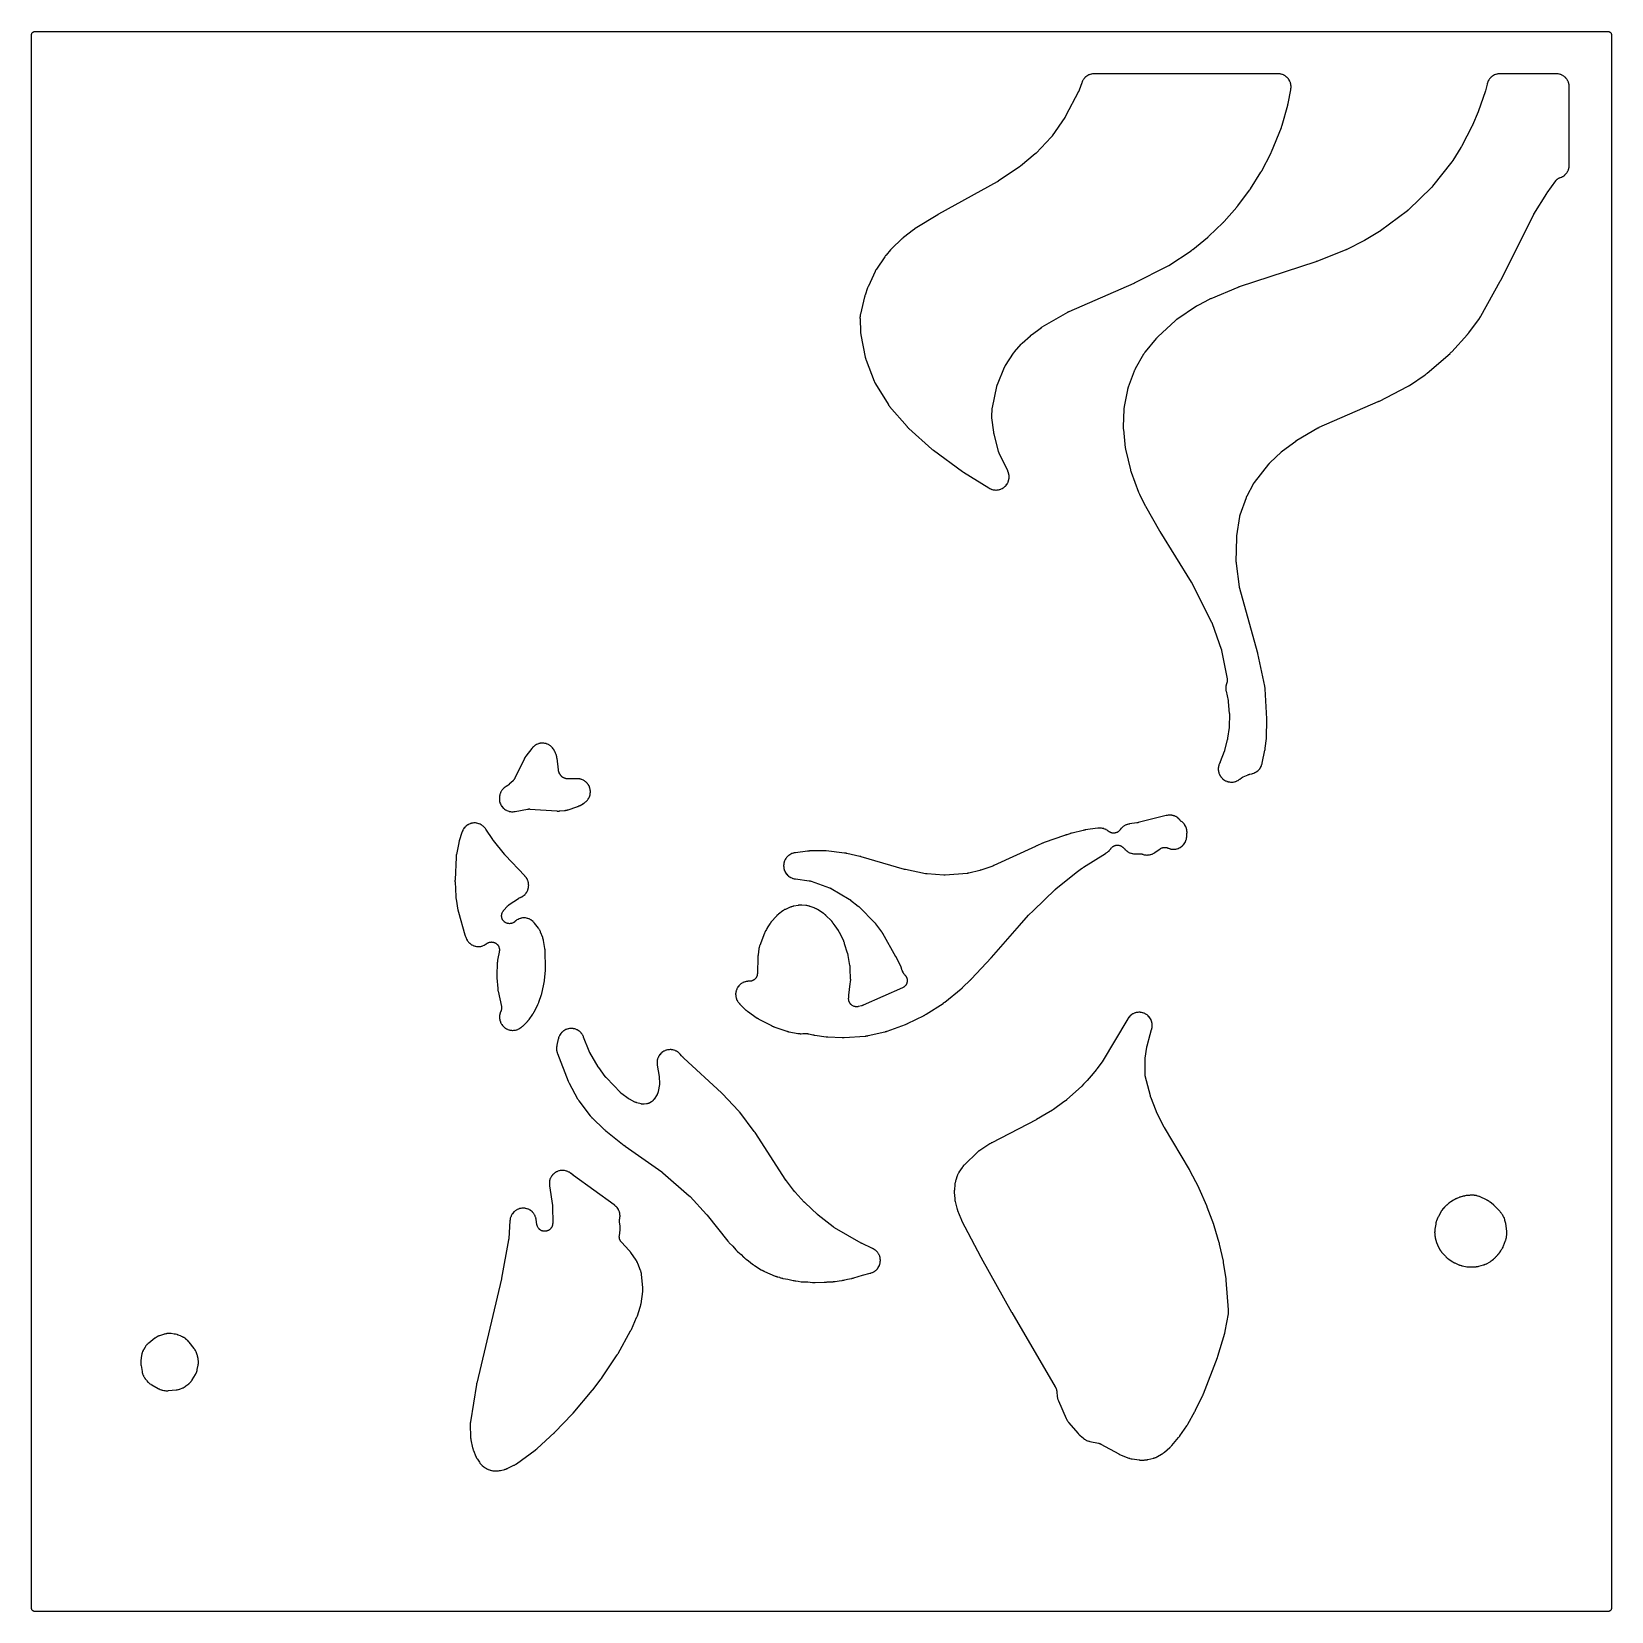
# Model space of a CAD drawing. Header units: millimetres. Extents: x 0 to 300, y 0 to 300.
import ezdxf

# ---------------------------------------------------------------- set-up
doc = ezdxf.new("R2010")
doc.units = ezdxf.units.MM
doc.layers.add('CUT', color=7, linetype='CONTINUOUS')

msp = doc.modelspace()

# ---------------------------------------------------------------- linework, layer by layer
at = {"layer": 'CUT'}
for points in [[(-0.036, 299.6365), (-0.0162, 299.6918), (0.009, 299.745), (0.0392, 299.7954), (0.0743, 299.8427), (0.1137, 299.8863), (0.1573, 299.9257), (0.2046, 299.9608), (0.255, 299.991), (0.3082, 300.0162), (0.3635, 300.036), (0.4206, 300.0503), (0.4788, 300.0589), (0.5522, 300.0625), (1.4375, 300.0625), (2.5582, 300.0625), (140.0684, 300.0625), (193.3882, 300.0625), (298.533, 300.0625), (298.5625, 300.0625), (299.4478, 300.0625), (299.5212, 300.0589), (299.5794, 300.0503), (299.6365, 300.036), (299.6918, 300.0162), (299.745, 299.991), (299.7954, 299.9608), (299.8427, 299.9257), (299.8863, 299.8863), (299.9257, 299.8427), (299.9608, 299.7954), (299.991, 299.745), (300.0162, 299.6918), (300.036, 299.6365), (300.0503, 299.5794), (300.0589, 299.5212), (300.0625, 299.4478), (300.0625, 298.5625), (300.0625, 1.467), (300.0625, 1.4375), (300.0625, 0.5522), (300.0589, 0.4788), (300.0503, 0.4206), (300.036, 0.3635), (300.0162, 0.3082), (299.991, 0.255), (299.9608, 0.2046), (299.9257, 0.1573), (299.8863, 0.1137), (299.8427, 0.0743), (299.7954, 0.0392), (299.745, 0.009), (299.6918, -0.0162), (299.6365, -0.036), (299.5794, -0.0503), (299.5212, -0.0589), (299.4478, -0.0625), (298.5625, -0.0625), (1.4375, -0.0625), (0.5522, -0.0625), (0.4788, -0.0589), (0.4206, -0.0503), (0.3635, -0.036), (0.3082, -0.0162), (0.255, 0.009), (0.2046, 0.0392), (0.1573, 0.0743), (0.1137, 0.1137), (0.0743, 0.1573), (0.0392, 0.2046), (0.009, 0.255), (-0.0162, 0.3082), (-0.036, 0.3635), (-0.0503, 0.4206), (-0.0589, 0.4788), (-0.0625, 0.5522), (-0.0625, 1.4375), (-0.0625, 298.5625), (-0.0625, 299.4478), (-0.0589, 299.5212), (-0.0503, 299.5794)], [(157.3123, 245.6653), (157.3139, 245.5754), (157.3144, 245.5616), (157.4237, 242.9332), (157.4242, 242.9225), (157.4286, 242.8478), (157.4294, 242.8367), (157.4332, 242.7878), (157.4355, 242.7643), (157.4528, 242.618), (157.4559, 242.5955), (157.462, 242.5565), (157.4637, 242.5459), (157.4765, 242.4731), (157.4786, 242.4613), (158.3142, 238.1895), (158.3169, 238.1765), (158.3353, 238.0923), (158.3383, 238.0794), (158.3504, 238.0291), (158.3572, 238.0035), (158.4051, 237.838), (158.413, 237.8127), (158.4296, 237.7637), (158.434, 237.7512), (158.4633, 237.6702), (158.468, 237.6578), (160.0216, 233.651), (160.0267, 233.6384), (160.0604, 233.5571), (160.0657, 233.5446), (160.087, 233.4962), (160.0985, 233.4716), (160.1767, 233.314), (160.1892, 233.29), (160.2149, 233.2437), (160.2215, 233.2319), (160.2659, 233.1558), (160.2729, 233.1442), (162.6542, 229.2648), (162.6601, 229.2553), (162.702, 229.1897), (162.7084, 229.18), (162.7367, 229.1375), (162.7508, 229.1173), (162.8411, 228.9934), (162.8554, 228.9745), (162.8809, 228.9423), (162.8879, 228.9336), (162.9367, 228.8742), (162.9448, 228.8646), (166.2464, 225.0106), (166.2596, 224.9957), (166.3473, 224.9), (166.361, 224.8855), (166.4749, 224.7692), (166.4891, 224.7551), (166.583, 224.6655), (166.5976, 224.6519), (170.9531, 220.7599), (170.9644, 220.7501), (171.0385, 220.6871), (171.05, 220.6776), (171.145, 220.6009), (171.1567, 220.5916), (171.2339, 220.5324), (171.2459, 220.5235), (176.7683, 216.5012), (176.7768, 216.4951), (176.8364, 216.4533), (176.8456, 216.447), (176.9208, 216.3962), (176.93, 216.3901), (176.9902, 216.3511), (177.0002, 216.3448), (181.7813, 213.3778), (181.7941, 213.3702), (181.8774, 213.3212), (181.8904, 213.3139), (181.9412, 213.2857), (181.9675, 213.272), (182.1387, 213.188), (182.1933, 213.1645), (182.3695, 213.0988), (182.4261, 213.0808), (182.608, 213.0328), (182.6661, 213.0205), (182.8518, 212.9908), (182.9109, 212.9843), (183.0986, 212.9731), (183.1581, 212.9725), (183.346, 212.98), (183.4052, 212.9853), (183.5914, 213.0113), (183.6498, 213.0224), (183.8325, 213.0667), (183.8896, 213.0836), (184.067, 213.1458), (184.1221, 213.1682), (184.2925, 213.2477), (184.3451, 213.2754), (184.5068, 213.3714), (184.5564, 213.4042), (184.7078, 213.5157), (184.7539, 213.5533), (184.8935, 213.6792), (184.9357, 213.7212), (185.0622, 213.8603), (185.0999, 213.9062), (185.212, 214.0572), (185.2451, 214.1066), (185.3417, 214.2679), (185.3696, 214.3204), (185.4498, 214.4905), (185.4724, 214.5455), (185.5354, 214.7227), (185.5525, 214.7796), (185.5975, 214.9622), (185.6089, 215.0206), (185.6357, 215.2067), (185.6412, 215.2659), (185.6494, 215.4537), (185.6491, 215.5132), (185.6386, 215.7009), (185.6324, 215.7601), (185.6034, 215.9459), (185.5914, 216.0041), (185.5442, 216.1861), (185.5264, 216.2428), (185.4605, 216.4217), (185.4495, 216.4494), (185.4268, 216.5028), (185.4208, 216.5164), (185.3807, 216.6044), (185.3744, 216.6179), (183.755, 219.952), (183.75, 219.9624), (183.7435, 219.9765), (183.725, 220.0185), (183.696, 220.0895), (183.6837, 220.1211), (183.6727, 220.1531), (183.6492, 220.2261), (183.6362, 220.2702), (183.6322, 220.2851), (183.6294, 220.2963), (182.7791, 223.6564), (182.7758, 223.6698), (182.7683, 223.7013), (182.7652, 223.7148), (182.7616, 223.7314), (182.7587, 223.7449), (182.7522, 223.7766), (182.7496, 223.7902), (182.7466, 223.8059), (182.7441, 223.8195), (182.7386, 223.8514), (182.7364, 223.8651), (182.7338, 223.8818), (182.7317, 223.8955), (182.7272, 223.9276), (182.7254, 223.9413), (182.3792, 226.7064), (182.378, 226.7161), (182.3763, 226.7311), (182.3738, 226.7559), (182.3709, 226.7893), (182.3689, 226.8189), (182.3676, 226.8424), (182.367, 226.8559), (182.3668, 226.8609), (182.3662, 226.8901), (182.3658, 226.955), (182.3664, 226.994), (182.3669, 227.0071), (182.3673, 227.0168), (182.4326, 228.3614), (182.4329, 228.3686), (182.4339, 228.3855), (182.4341, 228.3886), (182.4366, 228.4213), (182.4429, 228.4867), (182.4455, 228.5091), (182.4501, 228.54), (182.4639, 228.6219), (182.4705, 228.6569), (183.3129, 232.6709), (183.3152, 232.6813), (183.3187, 232.6974), (183.325, 232.7238), (183.3339, 232.7587), (183.3424, 232.7897), (183.3495, 232.8142), (183.3537, 232.8282), (183.3553, 232.8334), (183.3652, 232.8634), (183.3884, 232.9298), (183.4033, 232.9693), (183.4086, 232.9825), (183.4126, 232.9923), (184.7947, 236.3129), (184.7986, 236.3222), (184.8048, 236.3366), (184.8154, 236.3603), (184.83, 236.3918), (184.8435, 236.4196), (184.8545, 236.4414), (184.8609, 236.4538), (184.8633, 236.4584), (184.8779, 236.485), (184.9113, 236.5436), (184.9321, 236.5783), (184.9394, 236.5898), (184.9448, 236.5983), (186.491, 238.989), (186.4999, 239.0024), (186.5207, 239.0334), (186.5298, 239.0466), (186.541, 239.0627), (186.5503, 239.0757), (186.5722, 239.106), (186.5817, 239.1189), (186.5928, 239.1335), (186.6025, 239.1462), (186.6255, 239.1757), (186.6355, 239.1882), (186.6478, 239.2034), (186.658, 239.2158), (186.6821, 239.2444), (186.6925, 239.2566), (187.9492, 240.6995), (187.9581, 240.7096), (187.9791, 240.7329), (187.9881, 240.7429), (187.9993, 240.7549), (188.0085, 240.7647), (188.0301, 240.7874), (188.0395, 240.7971), (188.0503, 240.8081), (188.0598, 240.8177), (188.0821, 240.8397), (188.0917, 240.8491), (188.1036, 240.8605), (188.1134, 240.8697), (188.1363, 240.8911), (188.1462, 240.9002), (189.6897, 242.2945), (189.6977, 242.3017), (189.7166, 242.3184), (189.7248, 242.3255), (189.7347, 242.3341), (189.743, 242.3411), (189.7623, 242.3573), (189.7706, 242.3642), (189.7802, 242.3721), (189.7886, 242.3789), (189.8083, 242.3946), (189.8167, 242.4013), (189.8271, 242.4094), (189.8357, 242.416), (189.8557, 242.4313), (189.8644, 242.4377), (191.7081, 243.8068), (191.7181, 243.8142), (191.7416, 243.8311), (191.7517, 243.8383), (191.7641, 243.847), (191.7744, 243.854), (191.7983, 243.8703), (191.8086, 243.8772), (191.8205, 243.8851), (191.8309, 243.8919), (191.8553, 243.9075), (191.8658, 243.9141), (191.8787, 243.9221), (191.8893, 243.9286), (191.9141, 243.9435), (191.9247, 243.9499), (196.7771, 246.7824), (196.7886, 246.789), (196.8155, 246.8042), (196.8271, 246.8106), (196.8413, 246.8183), (196.853, 246.8246), (196.8804, 246.839), (196.8922, 246.8451), (196.9057, 246.852), (196.9176, 246.8579), (196.9454, 246.8715), (196.9574, 246.8772), (196.972, 246.8841), (196.984, 246.8896), (197.0122, 246.9024), (197.0243, 246.9078), (209.4002, 252.2944), (209.4077, 252.2977), (209.46, 252.3213), (209.468, 252.325), (209.5328, 252.3554), (209.5406, 252.3592), (209.5915, 252.384), (209.5998, 252.3881), (215.6191, 255.4376), (215.6342, 255.4456), (215.7316, 255.4984), (215.7465, 255.5068), (215.8668, 255.5766), (215.8814, 255.5854), (215.9756, 255.6437), (215.99, 255.6529), (220.2198, 258.4401), (220.2322, 258.4485), (220.3123, 258.5042), (220.3245, 258.5129), (220.4232, 258.5852), (220.4351, 258.5943), (220.5123, 258.6538), (220.5241, 258.6632), (223.3612, 260.9699), (223.3708, 260.9779), (223.4328, 261.0305), (223.4423, 261.0387), (223.5187, 261.1063), (223.5279, 261.1147), (223.5877, 261.1698), (223.5968, 261.1783), (226.2585, 263.7387), (226.2674, 263.7475), (226.3249, 263.8051), (226.3336, 263.8141), (226.4042, 263.8879), (226.4128, 263.8971), (226.4678, 263.9571), (226.4762, 263.9664), (228.9144, 266.739), (228.9212, 266.7469), (228.9682, 266.8022), (228.9754, 266.8108), (229.0326, 266.8809), (229.0395, 266.8895), (229.0838, 266.9457), (229.0909, 266.955), (231.3263, 269.9113), (231.3342, 269.922), (231.3845, 269.9917), (231.3922, 270.0025), (231.4534, 270.0914), (231.4608, 270.1024), (231.508, 270.1743), (231.5152, 270.1854), (233.4845, 273.3324), (233.4908, 273.3427), (233.531, 273.4099), (233.5371, 273.4203), (233.5858, 273.5057), (233.5917, 273.5162), (233.6292, 273.585), (233.6349, 273.5956), (235.345, 276.8899), (235.3514, 276.9027), (235.3923, 276.9863), (235.3985, 276.9992), (235.4473, 277.1054), (235.4531, 277.1185), (235.49, 277.2039), (235.4955, 277.2172), (237.3699, 281.8648), (237.3759, 281.8802), (237.4133, 281.9809), (237.4188, 281.9964), (237.4623, 282.124), (237.4674, 282.1397), (237.4992, 282.2423), (237.5039, 282.2582), (238.5724, 286.0717), (238.5756, 286.0835), (238.5954, 286.1604), (238.5984, 286.1723), (238.6213, 286.2693), (238.624, 286.2813), (238.6407, 286.3589), (238.6432, 286.3709), (239.1583, 289.0248), (239.161, 289.0393), (239.1769, 289.1334), (239.1791, 289.1479), (239.1873, 289.2047), (239.1907, 289.2339), (239.2084, 289.4213), (239.211, 289.4799), (239.2102, 289.6656), (239.2071, 289.7242), (239.1882, 289.9089), (239.1794, 289.967), (239.1425, 290.149), (239.128, 290.2059), (239.0736, 290.3834), (239.0536, 290.4386), (238.982, 290.6099), (238.9567, 290.6629), (238.8688, 290.8264), (238.8384, 290.8767), (238.7349, 291.0308), (238.6998, 291.0779), (238.5817, 291.2211), (238.5421, 291.2646), (238.4106, 291.3956), (238.367, 291.4349), (238.2233, 291.5525), (238.176, 291.5874), (238.0215, 291.6903), (237.9711, 291.7204), (237.8072, 291.8077), (237.7541, 291.8328), (237.5825, 291.9036), (237.5272, 291.9234), (237.3495, 291.9771), (237.2925, 291.9914), (237.1104, 292.0275), (237.0523, 292.0361), (236.865, 292.0545), (236.8357, 292.0566), (236.7784, 292.0594), (236.7637, 292.06), (236.6683, 292.0623), (236.6536, 292.0625), (201.8938, 292.0625), (201.8796, 292.0623), (201.7873, 292.0601), (201.7731, 292.0596), (201.7177, 292.057), (201.6894, 292.055), (201.5081, 292.0378), (201.4519, 292.0297), (201.2755, 291.9959), (201.2203, 291.9826), (201.048, 291.9323), (200.9943, 291.9138), (200.8274, 291.8474), (200.7757, 291.8239), (200.6159, 291.7421), (200.5666, 291.7138), (200.4153, 291.6172), (200.3689, 291.5844), (200.2273, 291.4739), (200.1843, 291.4369), (200.0538, 291.3135), (200.0144, 291.2725), (199.8962, 291.1374), (199.8609, 291.0929), (199.756, 290.9471), (199.725, 290.8995), (199.6344, 290.7445), (199.6081, 290.6942), (199.5314, 290.5291), (199.5201, 290.503), (199.4992, 290.4516), (199.4939, 290.4384), (199.4611, 290.3522), (199.4562, 290.3388), (198.9548, 288.9205), (198.9526, 288.9141), (198.9472, 288.8992), (198.9462, 288.8965), (198.9351, 288.8679), (198.9121, 288.8109), (198.9039, 288.7914), (198.8916, 288.7648), (198.8577, 288.6948), (198.8426, 288.665), (196.3521, 283.9749), (196.3462, 283.9642), (196.3325, 283.9391), (196.3265, 283.9284), (196.3192, 283.9155), (196.3131, 283.9049), (196.2988, 283.8804), (196.2925, 283.8699), (196.2853, 283.8578), (196.2789, 283.8474), (196.2639, 283.8232), (196.2574, 283.8129), (196.2493, 283.8004), (196.2427, 283.7901), (196.227, 283.7663), (196.2202, 283.7562), (193.8296, 280.2375), (193.8243, 280.2298), (193.816, 280.2178), (193.8021, 280.1983), (193.783, 280.1723), (193.7657, 280.1495), (193.7517, 280.1317), (193.7436, 280.1215), (193.7405, 280.1178), (193.7225, 280.0962), (193.6817, 280.0488), (193.6566, 280.021), (193.648, 280.0117), (193.6415, 280.0049), (190.765, 276.9987), (190.756, 276.9894), (190.7349, 276.9679), (190.7258, 276.9588), (190.7146, 276.9478), (190.7053, 276.9388), (190.6836, 276.9179), (190.6742, 276.909), (190.6633, 276.8989), (190.6538, 276.8902), (190.6315, 276.87), (190.6219, 276.8614), (190.6101, 276.851), (190.6003, 276.8425), (190.5774, 276.823), (190.5675, 276.8147), (187.7988, 274.5169), (187.7907, 274.5103), (187.7719, 274.495), (187.7637, 274.4884), (187.7537, 274.4805), (187.7455, 274.4741), (187.7263, 274.4593), (187.718, 274.4529), (187.7084, 274.4457), (187.7001, 274.4395), (187.6805, 274.425), (187.672, 274.4189), (187.6617, 274.4115), (187.6532, 274.4054), (187.6333, 274.3915), (187.6247, 274.3855), (183.5908, 271.6255), (183.5818, 271.6194), (183.5606, 271.6052), (183.5515, 271.5992), (183.5403, 271.592), (183.5311, 271.5861), (183.5095, 271.5725), (183.5003, 271.5667), (183.4896, 271.5601), (183.4802, 271.5545), (183.4584, 271.5414), (183.449, 271.5358), (183.4375, 271.5291), (183.428, 271.5237), (183.4058, 271.5111), (183.3963, 271.5058), (172.2366, 265.3658), (172.2306, 265.3624), (172.1888, 265.3388), (172.1824, 265.3351), (172.1306, 265.305), (172.1244, 265.3013), (172.0838, 265.277), (172.0772, 265.273), (167.8124, 262.6473), (167.7988, 262.6387), (167.7112, 262.5815), (167.6979, 262.5725), (167.5899, 262.4977), (167.5768, 262.4883), (167.4924, 262.4265), (167.4795, 262.4168), (165.5752, 260.9412), (165.5633, 260.9318), (165.4869, 260.8694), (165.4753, 260.8597), (165.3814, 260.779), (165.37, 260.7689), (165.2969, 260.7028), (165.2857, 260.6925), (163.3735, 258.8736), (163.3621, 258.8625), (163.2893, 258.7894), (163.2782, 258.778), (163.1892, 258.6839), (163.1785, 258.6722), (163.1096, 258.5954), (163.0992, 258.5835), (162.2675, 257.6051), (162.2572, 257.5927), (162.1916, 257.5113), (162.1817, 257.4986), (162.1022, 257.3942), (162.0926, 257.3812), (162.0315, 257.2963), (162.0223, 257.2832), (160.4393, 254.9557), (160.4324, 254.9454), (160.3886, 254.878), (160.382, 254.8675), (160.3564, 254.8265), (160.3438, 254.8052), (160.2647, 254.6653), (160.2529, 254.6435), (160.2309, 254.6005), (160.2254, 254.5894), (160.1902, 254.5171), (160.1849, 254.5059), (158.9022, 251.726), (158.8963, 251.7127), (158.8588, 251.626), (158.8532, 251.6125), (158.8087, 251.5025), (158.8035, 251.4889), (158.7702, 251.4004), (158.7652, 251.3868), (158.2851, 250.009), (158.2804, 249.9948), (158.2506, 249.9018), (158.2462, 249.8875), (158.2117, 249.7699), (158.2076, 249.7554), (158.1825, 249.6611), (158.1788, 249.6465), (157.3923, 246.364), (157.3892, 246.3505), (157.3703, 246.2626), (157.3675, 246.249), (157.3574, 246.1959), (157.3528, 246.1686), (157.3275, 245.9931), (157.3222, 245.938), (157.3132, 245.7609), (157.3124, 245.7332), (157.3122, 245.6792)], [(207.4512, 228.4306), (207.4468, 228.3533), (207.4463, 228.3407), (207.3277, 224.9694), (207.3273, 224.9485), (207.3273, 224.8132), (207.3276, 224.7923), (207.3335, 224.6226), (207.3345, 224.6018), (207.3439, 224.4667), (207.3457, 224.446), (207.7047, 220.9999), (207.707, 220.9802), (207.7247, 220.8523), (207.7277, 220.8326), (207.7551, 220.673), (207.7588, 220.6534), (207.7849, 220.527), (207.7892, 220.5076), (208.6753, 216.8271), (208.6799, 216.8094), (208.7112, 216.6948), (208.7163, 216.6773), (208.7599, 216.5348), (208.7655, 216.5174), (208.8038, 216.4049), (208.8099, 216.3877), (210.2466, 212.5493), (210.252, 212.5353), (210.2885, 212.4447), (210.2943, 212.4308), (210.343, 212.3183), (210.3491, 212.3046), (210.3901, 212.2159), (210.3966, 212.2024), (211.4363, 210.0951), (211.44, 210.0877), (211.4664, 210.0362), (211.4705, 210.0282), (211.5042, 209.9645), (211.5084, 209.9568), (211.5358, 209.9068), (211.5403, 209.8987), (214.1942, 205.2337), (214.1969, 205.229), (214.2156, 205.1967), (214.2186, 205.1917), (214.2424, 205.1517), (214.2453, 205.1468), (214.2644, 205.1153), (214.2675, 205.1102), (220.2415, 195.4811), (220.2466, 195.4727), (220.2585, 195.4532), (220.2635, 195.4447), (220.2696, 195.4344), (220.2746, 195.4259), (220.286, 195.4061), (220.2908, 195.3976), (220.2964, 195.3877), (220.3011, 195.3791), (220.3121, 195.359), (220.3168, 195.3504), (220.3224, 195.3398), (220.327, 195.3311), (220.3376, 195.3108), (220.342, 195.3021), (224.1013, 187.8654), (224.1077, 187.8526), (224.1222, 187.8226), (224.1284, 187.8097), (224.1357, 187.7939), (224.1417, 187.7809), (224.1553, 187.7504), (224.161, 187.7373), (224.1675, 187.7222), (224.173, 187.7091), (224.1857, 187.6782), (224.191, 187.6649), (224.1973, 187.6487), (224.2024, 187.6353), (224.2141, 187.604), (224.219, 187.5906), (225.9455, 182.7242), (225.9478, 182.7178), (225.953, 182.7028), (225.9539, 182.7001), (225.9634, 182.6708), (225.9813, 182.6119), (225.9872, 182.5916), (225.9944, 182.5631), (226.0122, 182.4872), (226.0192, 182.4545), (227.0553, 177.1338), (227.0622, 177.0932), (227.0732, 177.0185), (227.0815, 176.9365), (227.0845, 176.8817), (227.0853, 176.7993), (227.0833, 176.7445), (227.0765, 176.6624), (227.0695, 176.6079), (227.0552, 176.5268), (227.0432, 176.4732), (227.0216, 176.3937), (226.9984, 176.3219), (226.9849, 176.2829), (226.9629, 176.224), (226.9579, 176.2102), (226.9392, 176.1559), (226.9303, 176.1279), (226.8775, 175.9469), (226.8638, 175.8897), (226.8295, 175.707), (226.8215, 175.6487), (226.8052, 175.4635), (226.8029, 175.4048), (226.8049, 175.2188), (226.8084, 175.1601), (226.8288, 174.9728), (226.8327, 174.9436), (226.8417, 174.8869), (226.8442, 174.8724), (226.8615, 174.7784), (226.8643, 174.764), (227.2363, 172.9883), (227.2389, 172.9756), (227.2446, 172.946), (227.247, 172.9333), (227.2498, 172.9178), (227.252, 172.9051), (227.2569, 172.8753), (227.2589, 172.8625), (227.2611, 172.8478), (227.2629, 172.8351), (227.267, 172.8052), (227.2686, 172.7923), (227.2705, 172.7767), (227.272, 172.7638), (227.2752, 172.7339), (227.2764, 172.721), (227.4783, 170.5238), (227.4794, 170.511), (227.4817, 170.4811), (227.4826, 170.4683), (227.4836, 170.4527), (227.4843, 170.4399), (227.4858, 170.41), (227.4863, 170.3971), (227.4868, 170.3824), (227.4872, 170.3696), (227.4878, 170.3396), (227.4879, 170.3268), (227.488, 170.3111), (227.488, 170.2983), (227.4878, 170.2684), (227.4876, 170.2555), (227.4399, 168.1331), (227.4395, 168.1209), (227.4385, 168.0925), (227.438, 168.0803), (227.4372, 168.0655), (227.4365, 168.0533), (227.4348, 168.0249), (227.4339, 168.0128), (227.4328, 167.9988), (227.4318, 167.9867), (227.4293, 167.9583), (227.4281, 167.9462), (227.4265, 167.9314), (227.4252, 167.9193), (227.4219, 167.8911), (227.4204, 167.879), (227.1497, 165.8214), (227.1478, 165.8078), (227.1431, 165.7762), (227.141, 165.7627), (227.1384, 165.7462), (227.1361, 165.7327), (227.1305, 165.7013), (227.128, 165.6878), (227.125, 165.6724), (227.1222, 165.659), (227.1157, 165.6277), (227.1128, 165.6144), (227.1091, 165.5981), (227.106, 165.5847), (227.0985, 165.5537), (227.0952, 165.5404), (226.5775, 163.5335), (226.5742, 163.5212), (226.5663, 163.4924), (226.5629, 163.4801), (226.5585, 163.4651), (226.5549, 163.4528), (226.5462, 163.4243), (226.5424, 163.4121), (226.5379, 163.3981), (226.534, 163.3859), (226.5245, 163.3577), (226.5203, 163.3456), (226.5152, 163.3308), (226.5108, 163.3188), (226.5006, 163.2908), (226.4961, 163.2788), (225.7543, 161.3443), (225.7495, 161.332), (225.7381, 161.3034), (225.7331, 161.2912), (225.7269, 161.2763), (225.7217, 161.2642), (225.7095, 161.236), (225.7041, 161.2239), (225.6979, 161.2101), (225.6923, 161.1981), (225.6792, 161.1703), (225.6735, 161.1584), (225.6675, 161.1459), (225.6642, 161.1391), (225.6417, 161.0915), (225.6382, 161.0841), (225.6069, 161.0153), (225.5962, 160.9904), (225.5316, 160.8299), (225.5132, 160.7772), (225.4601, 160.5992), (225.4463, 160.5428), (225.4111, 160.3626), (225.4027, 160.3051), (225.3851, 160.1223), (225.3824, 160.0642), (225.3825, 159.8806), (225.3854, 159.8225), (225.4033, 159.6398), (225.4118, 159.5823), (225.4473, 159.4021), (225.4613, 159.3457), (225.5141, 159.1698), (225.5334, 159.115), (225.603, 158.945), (225.6276, 158.8924), (225.7132, 158.7299), (225.7428, 158.6799), (225.8438, 158.5265), (225.878, 158.4796), (225.9933, 158.3366), (226.032, 158.2932), (226.1606, 158.1621), (226.2032, 158.1227), (226.3439, 158.0046), (226.3902, 157.9695), (226.5416, 157.8656), (226.5911, 157.8351), (226.7519, 157.7463), (226.804, 157.7207), (226.9726, 157.6479), (227.027, 157.6275), (227.2019, 157.5713), (227.258, 157.5563), (227.4375, 157.5173), (227.4948, 157.5077), (227.6772, 157.4863), (227.7351, 157.4823), (227.9188, 157.4786), (227.9768, 157.4803), (228.16, 157.4943), (228.2176, 157.5016), (228.3985, 157.5333), (228.4552, 157.5461), (228.6322, 157.5952), (228.6873, 157.6134), (228.8588, 157.6793), (228.9119, 157.7028), (229.0761, 157.785), (229.1268, 157.8135), (229.2844, 157.9126), (229.3086, 157.9286), (229.3552, 157.9611), (229.367, 157.9696), (229.4431, 158.0255), (229.4547, 158.0342), (229.7856, 158.29), (229.7931, 158.2957), (229.8049, 158.3046), (229.8244, 158.319), (229.8509, 158.3379), (229.8747, 158.3543), (229.8781, 158.3566), (229.9211, 158.3835), (229.9808, 158.4187), (230.0386, 158.4499), (230.0803, 158.4705), (230.1152, 158.4868), (230.1266, 158.4919), (230.1353, 158.4957), (231.034, 158.8814), (231.0435, 158.8854), (231.0581, 158.8915), (231.0825, 158.9012), (231.1154, 158.9138), (231.1447, 158.9244), (231.1682, 158.9325), (231.1816, 158.9369), (231.1866, 158.9386), (231.216, 158.9476), (231.2815, 158.9665), (231.3211, 158.9769), (231.3346, 158.9801), (231.3445, 158.9824), (231.7578, 159.0764), (231.7716, 159.0797), (231.861, 159.1023), (231.8747, 159.1059), (231.9281, 159.1207), (231.9553, 159.1289), (232.1279, 159.1858), (232.1809, 159.2061), (232.3452, 159.278), (232.396, 159.3032), (232.5527, 159.3903), (232.601, 159.4201), (232.7488, 159.5217), (232.794, 159.5559), (232.9315, 159.671), (232.9733, 159.7094), (233.0994, 159.8369), (233.1373, 159.879), (233.2508, 160.0179), (233.2846, 160.0634), (233.3845, 160.2123), (233.4138, 160.2609), (233.4992, 160.4186), (233.5238, 160.4697), (233.5939, 160.6347), (233.6136, 160.6879), (233.6685, 160.8612), (233.6765, 160.8885), (233.6907, 160.942), (233.6942, 160.9557), (233.7157, 161.0454), (233.7189, 161.0592), (234.2513, 163.5265), (234.2543, 163.5413), (234.2726, 163.6378), (234.2752, 163.6527), (234.2951, 163.7744), (234.2974, 163.7893), (234.3108, 163.8866), (234.3126, 163.9016), (234.5212, 165.7602), (234.5225, 165.7733), (234.5302, 165.8584), (234.5312, 165.8715), (234.5385, 165.9785), (234.5393, 165.9916), (234.5432, 166.0769), (234.5437, 166.09), (234.6186, 169.195), (234.6188, 169.2074), (234.6191, 169.2883), (234.619, 169.3007), (234.6172, 169.4022), (234.6169, 169.4146), (234.6138, 169.4954), (234.6132, 169.5078), (234.2775, 175.2143), (234.2768, 175.225), (234.2711, 175.299), (234.2701, 175.3101), (234.2655, 175.3586), (234.2628, 175.3819), (234.2433, 175.527), (234.2398, 175.5493), (234.2331, 175.5879), (234.2312, 175.5984), (234.2174, 175.6705), (234.215, 175.6822), (232.8848, 181.9418), (232.883, 181.9504), (232.8695, 182.0095), (232.8673, 182.0186), (232.8494, 182.0921), (232.8472, 182.101), (232.8321, 182.1588), (232.8296, 182.1682), (229.4674, 194.2625), (229.4633, 194.2779), (229.4539, 194.3139), (229.4501, 194.3294), (229.4455, 194.3483), (229.442, 194.3638), (229.4339, 194.4001), (229.4306, 194.4157), (229.427, 194.4336), (229.4239, 194.4493), (229.4172, 194.4859), (229.4144, 194.5016), (229.4112, 194.5207), (229.4088, 194.5365), (229.4033, 194.5733), (229.4011, 194.5891), (228.8273, 198.9965), (228.8254, 199.0128), (228.8211, 199.051), (228.8194, 199.0674), (228.8176, 199.0874), (228.8162, 199.1039), (228.8133, 199.1422), (228.8122, 199.1587), (228.8112, 199.1775), (228.8104, 199.194), (228.809, 199.2324), (228.8085, 199.2489), (228.8081, 199.2689), (228.8079, 199.2854), (228.8079, 199.3239), (228.808, 199.3404), (228.8871, 203.9767), (228.8874, 203.9911), (228.8886, 204.0249), (228.8892, 204.0394), (228.89, 204.057), (228.8909, 204.0715), (228.8931, 204.1052), (228.8941, 204.1196), (228.8955, 204.1362), (228.8968, 204.1506), (228.9001, 204.1843), (228.9016, 204.1987), (228.9036, 204.2162), (228.9053, 204.2306), (228.9097, 204.2641), (228.9117, 204.2784), (229.4477, 207.9288), (229.4494, 207.9401), (229.4518, 207.9553), (229.4602, 208.0002), (229.476, 208.0746), (229.4836, 208.1074), (229.4924, 208.1398), (229.5139, 208.2129), (229.5278, 208.2563), (229.5329, 208.2709), (229.5367, 208.2816), (230.735, 211.5786), (230.7405, 211.5934), (230.7537, 211.6278), (230.7595, 211.6425), (230.7667, 211.6604), (230.7728, 211.675), (230.7872, 211.7089), (230.7934, 211.7234), (230.8008, 211.7399), (230.8074, 211.7543), (230.8229, 211.7877), (230.8297, 211.8019), (230.8382, 211.8192), (230.8452, 211.8334), (230.862, 211.8662), (230.8693, 211.8802), (232.0885, 214.1716), (232.0932, 214.1802), (232.1004, 214.1935), (232.1127, 214.2153), (232.1296, 214.2443), (232.145, 214.2698), (232.1576, 214.2898), (232.1649, 214.3012), (232.1676, 214.3054), (232.1839, 214.3297), (232.2212, 214.3831), (232.2441, 214.4147), (232.2521, 214.4251), (232.2581, 214.4329), (234.9547, 217.8895), (234.9649, 217.9024), (234.9891, 217.9322), (234.9996, 217.9449), (235.0125, 217.9603), (235.0232, 217.9728), (235.0485, 218.0018), (235.0594, 218.0141), (235.0721, 218.0281), (235.0833, 218.0402), (235.1096, 218.0682), (235.1209, 218.0801), (235.135, 218.0945), (235.1466, 218.1062), (235.1739, 218.1332), (235.1857, 218.1447), (237.3681, 220.2268), (237.3782, 220.2363), (237.4019, 220.2582), (237.4121, 220.2675), (237.4247, 220.2788), (237.4351, 220.2879), (237.4594, 220.3091), (237.4699, 220.3181), (237.4821, 220.3283), (237.4927, 220.3372), (237.5177, 220.3576), (237.5285, 220.3663), (237.5417, 220.3767), (237.5526, 220.3852), (237.5783, 220.4049), (237.5893, 220.4132), (240.0953, 222.2748), (240.1053, 222.2821), (240.1285, 222.2989), (240.1385, 222.306), (240.1508, 222.3146), (240.161, 222.3216), (240.1847, 222.3378), (240.1949, 222.3446), (240.2067, 222.3524), (240.217, 222.3591), (240.2412, 222.3746), (240.2515, 222.3812), (240.2643, 222.3891), (240.2748, 222.3956), (240.2993, 222.4104), (240.3099, 222.4167), (244.3167, 224.7619), (244.3282, 224.7686), (244.3553, 224.7839), (244.367, 224.7904), (244.3813, 224.7982), (244.393, 224.8045), (244.4205, 224.819), (244.4324, 224.8251), (244.446, 224.8321), (244.458, 224.838), (244.4859, 224.8517), (244.4979, 224.8575), (244.5127, 224.8644), (244.5248, 224.87), (244.5531, 224.8829), (244.5653, 224.8883), (255.7513, 229.7635), (255.7601, 229.7674), (255.821, 229.7951), (255.8303, 229.7995), (255.9056, 229.8353), (255.9147, 229.8397), (255.9737, 229.869), (255.9833, 229.8739), (261.3145, 232.6432), (261.3294, 232.6512), (261.4254, 232.7045), (261.4401, 232.7129), (261.5587, 232.7833), (261.5731, 232.7921), (261.6659, 232.8508), (261.6801, 232.86), (264.6775, 234.8747), (264.6925, 234.8851), (264.789, 234.9543), (264.8036, 234.9652), (264.922, 235.0556), (264.9363, 235.0669), (265.0284, 235.1419), (265.0424, 235.1536), (269.4117, 238.9362), (269.4251, 238.9482), (269.5111, 239.0273), (269.5241, 239.0397), (269.6291, 239.1421), (269.6417, 239.1549), (269.7228, 239.239), (269.7351, 239.2521), (272.7238, 242.5427), (272.7337, 242.5538), (272.7972, 242.6274), (272.8069, 242.6388), (272.8843, 242.7331), (272.8936, 242.7448), (272.9534, 242.8214), (272.9625, 242.8333), (274.9929, 245.5736), (275.0044, 245.5898), (275.0777, 245.6959), (275.0887, 245.7124), (275.1763, 245.8485), (275.1867, 245.8654), (275.2529, 245.9761), (275.2628, 245.9933), (278.961, 252.6778), (278.9637, 252.6828), (278.9823, 252.7172), (278.9851, 252.7225), (279.0079, 252.7657), (279.0107, 252.7709), (279.0283, 252.8052), (279.0312, 252.8108), (285.2511, 265.1936), (285.2557, 265.2027), (285.2666, 265.2239), (285.2714, 265.2329), (285.2772, 265.2439), (285.2821, 265.2529), (285.2935, 265.2738), (285.2984, 265.2827), (285.3041, 265.293), (285.3092, 265.3019), (285.3211, 265.3225), (285.3262, 265.3313), (285.3325, 265.342), (285.3378, 265.3508), (285.3501, 265.3711), (285.3554, 265.3798), (287.8089, 269.3267), (287.8119, 269.3315), (287.819, 269.3427), (287.8221, 269.3475), (287.8294, 269.359), (287.8332, 269.3649), (287.8421, 269.3786), (287.8459, 269.3844), (287.8504, 269.3911), (287.8543, 269.397), (287.8634, 269.4105), (287.8673, 269.4164), (287.8694, 269.4193), (287.8741, 269.4261), (287.8851, 269.442), (287.8899, 269.4488), (289.5146, 271.7325), (289.543, 271.7702), (289.5966, 271.8378), (289.659, 271.9085), (289.7029, 271.9533), (289.7723, 272.017), (289.8207, 272.057), (289.8964, 272.1131), (289.9486, 272.1478), (290.0298, 272.1957), (290.0854, 272.2247), (290.1711, 272.2639), (290.2514, 272.2956), (290.2957, 272.3118), (290.3557, 272.3319), (290.3841, 272.3422), (290.562, 272.4121), (290.6166, 272.4367), (290.7848, 272.5229), (290.8366, 272.5529), (290.9954, 272.6555), (291.044, 272.6904), (291.1918, 272.8083), (291.2366, 272.8478), (291.372, 272.9799), (291.4127, 273.0237), (291.5342, 273.1686), (291.5703, 273.2162), (291.6768, 273.3725), (291.708, 273.4235), (291.7984, 273.5896), (291.8243, 273.6435), (291.8978, 273.8177), (291.9182, 273.8739), (291.974, 274.0546), (291.9887, 274.1125), (292.0262, 274.2979), (292.0351, 274.357), (292.0542, 274.5477), (292.0564, 274.5776), (292.0593, 274.6359), (292.0599, 274.6508), (292.0623, 274.748), (292.0625, 274.763), (292.0625, 289.4999), (292.0623, 289.5146), (292.06, 289.6103), (292.0594, 289.625), (292.0566, 289.6825), (292.0544, 289.7118), (292.0359, 289.8996), (292.0273, 289.9579), (291.991, 290.1405), (291.9767, 290.1976), (291.9226, 290.3757), (291.9028, 290.4311), (291.8316, 290.6031), (291.8064, 290.6564), (291.7186, 290.8205), (291.6884, 290.871), (291.585, 291.0258), (291.5499, 291.0731), (291.4318, 291.217), (291.3922, 291.2606), (291.2606, 291.3922), (291.217, 291.4318), (291.0731, 291.5499), (291.0258, 291.585), (290.871, 291.6884), (290.8205, 291.7186), (290.6563, 291.8064), (290.6031, 291.8316), (290.4311, 291.9028), (290.3757, 291.9226), (290.1976, 291.9767), (290.1405, 291.991), (289.9579, 292.0273), (289.8996, 292.0359), (289.7118, 292.0544), (289.6824, 292.0566), (289.625, 292.0594), (289.6103, 292.06), (289.5146, 292.0623), (289.4999, 292.0625), (278.9507, 292.0625), (278.9364, 292.0623), (278.844, 292.0601), (278.8297, 292.0596), (278.7742, 292.057), (278.7458, 292.055), (278.5642, 292.0377), (278.5078, 292.0296), (278.3311, 291.9957), (278.2758, 291.9823), (278.1031, 291.9317), (278.0492, 291.9132), (277.8821, 291.8465), (277.8303, 291.8229), (277.6702, 291.7407), (277.6209, 291.7123), (277.4693, 291.6153), (277.4229, 291.5823), (277.2812, 291.4714), (277.2381, 291.4342), (277.1075, 291.3103), (277.0681, 291.2692), (276.9499, 291.1336), (276.9146, 291.0889), (276.8098, 290.9426), (276.7789, 290.8948), (276.6884, 290.7393), (276.6621, 290.6888), (276.5868, 290.5254), (276.5654, 290.4726), (276.5051, 290.3004), (276.4963, 290.2733), (276.4804, 290.2201), (276.4765, 290.2064), (276.4522, 290.1171), (276.4486, 290.1033), (276.1301, 288.8141), (276.1276, 288.804), (276.1215, 288.7805), (276.1188, 288.7704), (276.1155, 288.7581), (276.1127, 288.7481), (276.106, 288.7247), (276.1031, 288.7147), (276.0997, 288.7032), (276.0967, 288.6932), (276.0895, 288.67), (276.0864, 288.6601), (276.0825, 288.648), (276.0792, 288.6381), (276.0715, 288.615), (276.0681, 288.6052), (274.8093, 284.9867), (274.8074, 284.9811), (274.8027, 284.968), (274.8007, 284.9624), (274.7958, 284.949), (274.7933, 284.9421), (274.7873, 284.9261), (274.7848, 284.9193), (274.7818, 284.9114), (274.7791, 284.9045), (274.7729, 284.8885), (274.7702, 284.8817), (274.7688, 284.8782), (274.7655, 284.8702), (274.7578, 284.8515), (274.7545, 284.8435), (273.6805, 282.3025), (273.6769, 282.2942), (273.6685, 282.2748), (273.6648, 282.2665), (273.6604, 282.2566), (273.6567, 282.2484), (273.648, 282.2294), (273.6442, 282.2212), (273.6397, 282.2118), (273.6359, 282.2037), (273.6267, 282.1848), (273.6228, 282.1767), (273.6179, 282.1668), (273.6139, 282.1588), (273.6044, 282.1401), (273.6002, 282.1321), (271.5581, 278.2093), (271.5549, 278.2033), (271.5475, 278.1893), (271.5443, 278.1833), (271.5366, 278.169), (271.5326, 278.1616), (271.5232, 278.1446), (271.5191, 278.1373), (271.5143, 278.1289), (271.5102, 278.1216), (271.5004, 278.1047), (271.4962, 278.0974), (271.494, 278.0937), (271.489, 278.0852), (271.477, 278.0655), (271.4719, 278.057), (269.9233, 275.5552), (269.9166, 275.5445), (269.9007, 275.5195), (269.8938, 275.5089), (269.8854, 275.4961), (269.8784, 275.4857), (269.8619, 275.4614), (269.8547, 275.451), (269.8464, 275.4391), (269.8391, 275.4288), (269.8219, 275.4049), (269.8144, 275.3948), (269.8053, 275.3824), (269.7977, 275.3723), (269.7798, 275.3489), (269.7721, 275.339), (266.1027, 270.6738), (266.0933, 270.662), (266.071, 270.6347), (266.0614, 270.623), (266.0495, 270.6089), (266.0397, 270.5975), (266.0165, 270.5709), (266.0065, 270.5596), (265.9949, 270.5467), (265.9847, 270.5356), (265.9607, 270.5098), (265.9503, 270.4989), (265.9375, 270.4856), (265.9269, 270.4748), (265.902, 270.4498), (265.8913, 270.4392), (261.5401, 266.2197), (261.5295, 266.2096), (261.5046, 266.1863), (261.4938, 266.1764), (261.4806, 266.1644), (261.4697, 266.1546), (261.4441, 266.1321), (261.433, 266.1225), (261.4203, 266.1116), (261.409, 266.1022), (261.3827, 266.0805), (261.3713, 266.0713), (261.3574, 266.0602), (261.3459, 266.0512), (261.3188, 266.0304), (261.3072, 266.0216), (256.2188, 262.233), (256.21, 262.2266), (256.1894, 262.2116), (256.1806, 262.2053), (256.1697, 262.1976), (256.1608, 262.1913), (256.1398, 262.1769), (256.1308, 262.1708), (256.1204, 262.1637), (256.1113, 262.1577), (256.09, 262.1438), (256.0808, 262.1379), (256.0696, 262.1307), (256.0604, 262.1249), (256.0387, 262.1115), (256.0294, 262.1058), (253.1585, 260.3729), (253.1525, 260.3694), (253.1385, 260.3611), (253.1325, 260.3576), (253.1181, 260.3492), (253.1107, 260.3449), (253.0934, 260.335), (253.0859, 260.3308), (253.0773, 260.326), (253.0698, 260.3219), (253.0522, 260.3123), (253.0447, 260.3082), (253.0408, 260.3061), (253.0318, 260.3014), (253.0108, 260.2905), (253.0018, 260.2859), (249.8128, 258.6781), (249.8037, 258.6735), (249.7824, 258.6631), (249.7732, 258.6587), (249.7622, 258.6534), (249.753, 258.6492), (249.7317, 258.6393), (249.7225, 258.6351), (249.7119, 258.6303), (249.7026, 258.6262), (249.681, 258.6168), (249.6717, 258.6128), (249.6604, 258.608), (249.651, 258.6042), (249.6292, 258.5952), (249.6198, 258.5915), (244.07, 256.3936), (244.0649, 256.3916), (244.053, 256.387), (244.0479, 256.385), (244.0357, 256.3803), (244.0294, 256.378), (244.0147, 256.3725), (244.0084, 256.3702), (244.0011, 256.3675), (243.9948, 256.3652), (243.98, 256.3599), (243.9744, 256.358), (243.9625, 256.3538), (243.9453, 256.348), (243.9377, 256.3455), (229.3776, 251.5644), (229.3673, 251.5609), (229.2958, 251.536), (229.2848, 251.532), (229.1963, 251.4992), (229.1856, 251.4951), (229.1162, 251.4679), (229.1049, 251.4633), (223.936, 249.3124), (223.9238, 249.3072), (223.8453, 249.2725), (223.8333, 249.267), (223.7358, 249.2213), (223.7239, 249.2155), (223.647, 249.1774), (223.6352, 249.1714), (221.606, 248.1088), (221.5914, 248.1009), (221.4972, 248.0482), (221.4828, 248.0399), (221.3665, 247.9705), (221.3523, 247.9618), (221.2612, 247.904), (221.2473, 247.8949), (217.5357, 245.393), (217.5269, 245.3869), (217.4655, 245.3439), (217.4564, 245.3374), (217.4167, 245.3085), (217.3978, 245.2942), (217.2821, 245.2027), (217.2645, 245.1882), (217.2345, 245.1626), (217.2264, 245.1555), (217.1709, 245.1064), (217.162, 245.0983), (213.9558, 242.1415), (213.9408, 242.1272), (213.8449, 242.0324), (213.8304, 242.0176), (213.7143, 241.8946), (213.7004, 241.8792), (213.6113, 241.7781), (213.5978, 241.7623), (211.4986, 239.2057), (211.4908, 239.196), (211.4404, 239.132), (211.4328, 239.1221), (211.4033, 239.083), (211.3887, 239.0627), (211.2963, 238.9287), (211.2825, 238.9078), (211.2564, 238.8664), (211.2498, 238.8557), (211.2079, 238.786), (211.2015, 238.7752), (209.6036, 235.9874), (209.5976, 235.9766), (209.5592, 235.9063), (209.5534, 235.8955), (209.5312, 235.8527), (209.5202, 235.8306), (209.4523, 235.6856), (209.4423, 235.6631), (209.4236, 235.6187), (209.419, 235.6073), (209.3895, 235.5328), (209.3851, 235.5213), (208.2704, 232.5251), (208.2663, 232.5137), (208.2402, 232.439), (208.2363, 232.4274), (208.2216, 232.3822), (208.2145, 232.3589), (208.1715, 232.2067), (208.1654, 232.1832), (208.1543, 232.1369), (208.1516, 232.125), (208.1348, 232.0478), (208.1324, 232.0358), (207.5038, 228.8348), (207.5017, 228.8238), (207.4881, 228.7467), (207.4862, 228.7352), (207.4782, 228.6844), (207.4749, 228.6599), (207.4572, 228.5067), (207.455, 228.483), (207.4519, 228.4418)], [(88.8558, 153.8031), (88.9041, 153.6191), (88.9223, 153.5617), (88.9887, 153.3833), (89.0125, 153.3281), (89.0965, 153.1573), (89.1258, 153.1047), (89.2265, 152.9432), (89.2608, 152.8938), (89.3772, 152.7432), (89.4164, 152.6975), (89.5472, 152.5593), (89.5908, 152.5177), (89.7348, 152.3934), (89.7823, 152.3564), (89.9381, 152.2471), (89.989, 152.215), (90.155, 152.1219), (90.2089, 152.0951), (90.3833, 152.019), (90.4397, 151.9978), (90.6209, 151.9396), (90.679, 151.9241), (90.8651, 151.8844), (90.9246, 151.8748), (91.1137, 151.8539), (91.1738, 151.8503), (91.3641, 151.8485), (91.4243, 151.8509), (91.6164, 151.8684), (91.6463, 151.8719), (91.7045, 151.8802), (91.7194, 151.8825), (91.8159, 151.8987), (91.8307, 151.9013), (94.1432, 152.349), (94.1529, 152.3508), (94.1681, 152.3536), (94.1931, 152.3578), (94.2268, 152.3629), (94.2567, 152.367), (94.261, 152.3675), (94.3139, 152.3722), (94.3862, 152.3765), (94.455, 152.378), (94.5035, 152.3771), (94.5438, 152.3756), (94.5569, 152.3747), (94.5668, 152.3741), (99.7497, 151.9955), (99.763, 151.9947), (99.8491, 151.9903), (99.8624, 151.9898), (99.9142, 151.9883), (99.9407, 151.9881), (100.1131, 151.9908), (100.1396, 151.9918), (100.1914, 151.9949), (100.2046, 151.9958), (100.2906, 152.0029), (100.3038, 152.0041), (101.2061, 152.0983), (101.2219, 152.1002), (101.3246, 152.1137), (101.3404, 152.116), (101.4019, 152.1257), (101.4332, 152.1315), (101.6357, 152.1748), (101.6667, 152.1823), (101.7268, 152.1985), (101.7421, 152.2028), (101.8414, 152.2324), (101.8566, 152.2372), (103.5221, 152.7829), (103.5371, 152.788), (103.6338, 152.8225), (103.6486, 152.828), (103.7062, 152.8503), (103.7353, 152.8625), (103.9226, 152.9466), (103.9511, 152.9603), (104.006, 152.9885), (104.0199, 152.9959), (104.11, 153.0452), (104.1238, 153.053), (104.8008, 153.4473), (104.8134, 153.4548), (104.8947, 153.5049), (104.9071, 153.5127), (104.9552, 153.544), (104.9794, 153.5606), (105.132, 153.6707), (105.1779, 153.7074), (105.317, 153.8302), (105.3591, 153.8712), (105.4856, 154.007), (105.5235, 154.0519), (105.6361, 154.1994), (105.6694, 154.2478), (105.767, 154.4057), (105.7954, 154.457), (105.8772, 154.6237), (105.9004, 154.6776), (105.9655, 154.8515), (105.9833, 154.9074), (106.0311, 155.0868), (106.0434, 155.1442), (106.0734, 155.3273), (106.0801, 155.3857), (106.092, 155.5709), (106.093, 155.6296), (106.0868, 155.8151), (106.0819, 155.8736), (106.0576, 156.0577), (106.0471, 156.1154), (106.0049, 156.2962), (105.9888, 156.3527), (105.9292, 156.5284), (105.9076, 156.583), (105.8311, 156.7522), (105.8043, 156.8044), (105.7116, 156.9652), (105.6798, 157.0146), (105.5718, 157.1656), (105.5354, 157.2116), (105.4132, 157.3513), (105.3724, 157.3936), (105.2371, 157.5207), (105.1924, 157.5587), (105.0453, 157.672), (104.9971, 157.7055), (104.8397, 157.8039), (104.7884, 157.8325), (104.6222, 157.915), (104.5684, 157.9385), (104.3948, 158.0043), (104.339, 158.0224), (104.1598, 158.071), (104.1025, 158.0836), (103.9194, 158.1144), (103.8611, 158.1213), (103.6734, 158.1343), (103.644, 158.1356), (103.5867, 158.1367), (103.572, 158.1369), (103.4766, 158.1364), (103.4619, 158.1362), (101.8798, 158.0904), (101.8398, 158.0901), (101.7664, 158.0913), (101.6864, 158.0961), (101.6333, 158.1017), (101.5541, 158.1136), (101.5017, 158.1238), (101.4238, 158.1428), (101.3726, 158.1576), (101.2967, 158.1834), (101.2283, 158.2101), (101.1913, 158.2255), (101.0559, 158.2854), (101.0148, 158.3048), (100.9405, 158.3422), (100.8616, 158.3872), (100.8107, 158.4197), (100.7367, 158.4723), (100.6893, 158.5098), (100.621, 158.5696), (100.5775, 158.6117), (100.5156, 158.6781), (100.4767, 158.7243), (100.4218, 158.7966), (100.3877, 158.8465), (100.3403, 158.924), (100.3006, 158.9971), (100.2799, 159.0375), (100.165, 159.2768), (100.1597, 159.288), (100.1526, 159.3032), (100.133, 159.3488), (100.1115, 159.403), (100.0835, 159.4843), (100.0603, 159.5642), (100.0401, 159.6486), (100.0289, 159.7077), (100.0209, 159.7574), (100.0188, 159.7737), (100.0173, 159.786), (99.752, 162.0453), (99.7504, 162.0576), (99.7394, 162.1371), (99.7376, 162.1494), (99.73, 162.197), (99.7256, 162.2214), (99.6942, 162.3766), (99.6824, 162.4246), (99.6384, 162.5768), (99.6311, 162.6004), (99.6157, 162.6462), (99.6117, 162.6578), (99.5847, 162.7334), (99.5804, 162.745), (99.4972, 162.9635), (99.4921, 162.9763), (99.4583, 163.0593), (99.453, 163.072), (99.4315, 163.1214), (99.4199, 163.1464), (99.3411, 163.3072), (99.3284, 163.3316), (99.3025, 163.3788), (99.2957, 163.3908), (99.2508, 163.4684), (99.2438, 163.4802), (99.1441, 163.6436), (99.1364, 163.6559), (99.0853, 163.7353), (99.0773, 163.7474), (99.0454, 163.7944), (99.0285, 163.818), (98.9166, 163.9669), (98.8795, 164.0116), (98.7554, 164.147), (98.7141, 164.1879), (98.5775, 164.3108), (98.5325, 164.3475), (98.3846, 164.4565), (98.3362, 164.4887), (98.1785, 164.5829), (98.1273, 164.6103), (97.9612, 164.6888), (97.9075, 164.7111), (97.7346, 164.7732), (97.6791, 164.7902), (97.501, 164.8353), (97.444, 164.8468), (97.2624, 164.8744), (97.2046, 164.8804), (97.0212, 164.8903), (96.9631, 164.8907), (96.7795, 164.8828), (96.7216, 164.8775), (96.5397, 164.852), (96.4826, 164.8411), (96.304, 164.7981), (96.2483, 164.7817), (96.0747, 164.7216), (96.0208, 164.7), (95.8538, 164.6233), (95.8022, 164.5966), (95.6434, 164.5042), (95.5947, 164.4725), (95.4456, 164.3652), (95.4002, 164.329), (95.2621, 164.2078), (95.2204, 164.1673), (95.093, 164.0314), (95.0737, 164.0098), (95.0369, 163.9665), (95.0276, 163.9553), (94.9682, 163.8819), (94.9592, 163.8705), (93.8383, 162.4147), (93.829, 162.4023), (93.7696, 162.3208), (93.7606, 162.3082), (93.7262, 162.2583), (93.7092, 162.2324), (93.6034, 162.0608), (93.5878, 162.034), (93.5587, 161.9809), (93.5514, 161.9672), (93.5053, 161.8776), (93.4984, 161.8637), (91.7398, 158.2167), (91.7213, 158.1803), (91.6858, 158.1145), (91.6438, 158.0445), (91.6137, 157.9992), (91.5656, 157.9332), (91.5316, 157.8908), (91.4776, 157.8295), (91.4257, 157.7757), (91.3967, 157.7469), (90.6924, 157.0795), (90.6837, 157.0714), (90.672, 157.0606), (90.6364, 157.0294), (90.5756, 156.979), (90.5483, 156.9572), (90.5202, 156.9366), (90.4557, 156.8911), (90.4163, 156.8649), (90.4027, 156.8564), (90.3927, 156.8501), (90.0637, 156.6493), (90.0513, 156.6415), (89.9714, 156.59), (89.9592, 156.582), (89.9119, 156.5499), (89.8881, 156.5328), (89.7384, 156.4201), (89.6935, 156.3826), (89.5573, 156.2575), (89.5162, 156.2159), (89.3929, 156.0782), (89.356, 156.0327), (89.2467, 155.8836), (89.2144, 155.8348), (89.1201, 155.6758), (89.0928, 155.6241), (89.0144, 155.4566), (88.9923, 155.4025), (88.9306, 155.2282), (88.9138, 155.1721), (88.8687, 154.9902), (88.8624, 154.9616), (88.8514, 154.9056), (88.8487, 154.8912), (88.8327, 154.7975), (88.8304, 154.783), (88.8283, 154.7685), (88.8263, 154.7535), (88.8146, 154.6564), (88.813, 154.6414), (88.8074, 154.5829), (88.8053, 154.5529), (88.7967, 154.3601), (88.797, 154.2999), (88.8076, 154.1099), (88.8139, 154.0501), (88.8435, 153.8621)], [(133.7289, 116.7149), (133.7676, 116.5348), (133.7825, 116.4785), (133.8385, 116.303), (133.8588, 116.2484), (133.9315, 116.0791), (133.9571, 116.0268), (134.0459, 115.8653), (134.0764, 115.8157), (134.1804, 115.6637), (134.2156, 115.6172), (134.3355, 115.4741), (134.3548, 115.4522), (134.3934, 115.4104), (134.4034, 115.3998), (134.4693, 115.3318), (134.4796, 115.3215), (135.52, 114.2993), (135.5288, 114.2909), (135.5867, 114.2363), (135.5957, 114.228), (135.6311, 114.1959), (135.6496, 114.1798), (135.7718, 114.078), (135.7909, 114.0627), (135.8288, 114.0336), (135.8386, 114.0263), (135.9027, 113.9791), (135.9127, 113.972), (137.7968, 112.6458), (137.8142, 112.634), (137.9289, 112.5591), (137.9468, 112.5479), (138.0939, 112.4591), (138.1121, 112.4485), (138.2318, 112.3819), (138.2504, 112.372), (140.5027, 111.22), (140.521, 111.211), (140.6404, 111.155), (140.6589, 111.1466), (140.8111, 111.0814), (140.8299, 111.0737), (140.9529, 111.0258), (140.9719, 111.0188), (143.3832, 110.1729), (143.3936, 110.1694), (143.4664, 110.1453), (143.4773, 110.1418), (143.5254, 110.1269), (143.5487, 110.1202), (143.6948, 110.0814), (143.7175, 110.0759), (143.757, 110.067), (143.7677, 110.0647), (143.842, 110.0495), (143.8541, 110.0471), (145.5185, 109.741), (145.5331, 109.7385), (145.6281, 109.7235), (145.6427, 109.7213), (145.7, 109.7137), (145.7294, 109.7105), (145.9209, 109.6946), (145.9505, 109.6928), (146.0082, 109.6909), (146.023, 109.6905), (146.1191, 109.6897), (146.1339, 109.6897), (146.4706, 109.6949), (146.6962, 109.6984), (146.8002, 109.7), (147.1806, 109.7059), (147.2198, 109.7057), (147.2914, 109.7036), (147.3695, 109.6981), (147.4213, 109.6921), (147.4985, 109.6797), (147.5688, 109.6653), (147.6069, 109.6566), (148.3346, 109.4743), (148.3512, 109.4704), (148.4594, 109.4466), (148.4761, 109.4431), (148.6128, 109.417), (148.6295, 109.4141), (148.739, 109.3964), (148.7558, 109.3939), (150.8597, 109.115), (150.8739, 109.1133), (150.9665, 109.1032), (150.9808, 109.1019), (151.0974, 109.092), (151.1117, 109.091), (151.2047, 109.0854), (151.219, 109.0847), (153.9096, 108.9872), (153.9106, 108.9872), (153.9252, 108.9868), (154.02, 108.9857), (154.0345, 108.9857), (154.1536, 108.9872), (154.1682, 108.9875), (154.2629, 108.991), (154.2775, 108.9917), (158.3066, 109.2379), (158.3189, 109.2388), (158.3986, 109.2453), (158.4108, 109.2464), (158.4587, 109.2513), (158.4831, 109.2543), (158.5017, 109.257), (158.5115, 109.2582), (158.6699, 109.2811), (158.6942, 109.2851), (158.7416, 109.294), (158.7536, 109.2964), (158.832, 109.3127), (158.8441, 109.3153), (162.0533, 110.0524), (162.0709, 110.0567), (162.1853, 110.0867), (162.2028, 110.0915), (162.3452, 110.1335), (162.3626, 110.1389), (162.4749, 110.1757), (162.4921, 110.1816), (162.4934, 110.1821), (165.9659, 111.4381), (165.9819, 111.4441), (166.0848, 111.4847), (166.1005, 111.4911), (166.2281, 111.5457), (166.2437, 111.5526), (166.3441, 111.5989), (166.3595, 111.6063), (169.5124, 113.1704), (169.5273, 113.178), (169.6231, 113.2289), (169.6377, 113.237), (169.7561, 113.3042), (169.7705, 113.3126), (169.8634, 113.3688), (169.8775, 113.3776), (173.0893, 115.4445), (173.1033, 115.4538), (173.1932, 115.5152), (173.2069, 115.5249), (173.3175, 115.6052), (173.3309, 115.6152), (173.4172, 115.6816), (173.4304, 115.692), (176.5334, 118.2194), (176.5432, 118.2276), (176.6065, 118.2815), (176.6162, 118.2899), (176.6943, 118.3592), (176.7038, 118.3678), (176.7647, 118.4243), (176.774, 118.4331), (178.3084, 119.9175), (178.3087, 119.9178), (178.3367, 119.9449), (178.3419, 119.9499), (178.3776, 119.9854), (178.3831, 119.9909), (178.4271, 120.0356), (178.4324, 120.0411), (178.4667, 120.0769), (178.4723, 120.0828), (182.201, 124.0795), (182.2041, 124.0828), (182.2255, 124.1062), (182.2288, 124.1098), (182.2554, 124.1392), (182.2586, 124.1428), (182.2794, 124.1662), (182.2828, 124.17), (187.6117, 130.2659), (189.3486, 132.2006), (190.2716, 133.1236), (194.3737, 137.0628), (194.3814, 137.07), (194.3993, 137.0868), (194.407, 137.0939), (194.4163, 137.1025), (194.4241, 137.1095), (194.4423, 137.1258), (194.4501, 137.1328), (194.4592, 137.1407), (194.4672, 137.1476), (194.4857, 137.1634), (194.4938, 137.1702), (194.5036, 137.1784), (194.5117, 137.1851), (194.5306, 137.2005), (194.5388, 137.2071), (198.4042, 140.2817), (199.4101, 141.0578), (199.4158, 141.0621), (199.4291, 141.0722), (199.4348, 141.0765), (199.4484, 141.0867), (199.4554, 141.0919), (199.4719, 141.1039), (199.479, 141.109), (199.4872, 141.1149), (199.4944, 141.12), (199.5111, 141.1318), (199.5184, 141.1368), (199.522, 141.1393), (199.5306, 141.1451), (199.5507, 141.1586), (199.5594, 141.1644), (199.7897, 141.315), (203.9434, 143.9496), (204.0058, 143.9843), (204.0187, 143.9916), (204.1017, 144.0405), (204.1144, 144.0482), (204.1639, 144.079), (204.1888, 144.0953), (204.3456, 144.2041), (204.3928, 144.2405), (204.5362, 144.3626), (204.5448, 144.3707), (204.5486, 144.374), (204.6819, 144.5004), (204.7221, 144.5424), (204.8425, 144.681), (204.8784, 144.7267), (204.9771, 144.8655), (205.0036, 144.9009), (205.0537, 144.9645), (205.1118, 145.0312), (205.1527, 145.0737), (205.217, 145.1344), (205.2618, 145.1726), (205.3318, 145.2267), (205.3802, 145.2604), (205.4551, 145.3073), (205.5065, 145.336), (205.5858, 145.3754), (205.6397, 145.399), (205.7224, 145.4303), (205.7785, 145.4485), (205.8639, 145.4716), (205.9214, 145.4842), (206.0086, 145.4988), (206.0671, 145.5056), (206.1554, 145.5116), (206.2143, 145.5127), (206.3027, 145.5099), (206.3614, 145.5052), (206.4491, 145.4938), (206.5071, 145.4834), (206.5933, 145.4634), (206.6499, 145.4473), (206.7337, 145.419), (206.7885, 145.3975), (206.8691, 145.361), (206.9216, 145.3342), (206.9982, 145.29), (207.0477, 145.2582), (207.1197, 145.2067), (207.1843, 145.1555), (207.2118, 145.1328), (207.2146, 145.1304), (207.2214, 145.1247), (207.293, 145.0649), (207.3044, 145.0557), (207.3124, 145.0494), (207.3473, 145.0202), (207.4097, 144.9653), (207.4748, 144.902), (207.5314, 144.8411), (207.5615, 144.8071), (207.5633, 144.8049), (207.5724, 144.7943), (207.6301, 144.7288), (207.6492, 144.708), (207.6547, 144.7024), (207.6566, 144.7002), (207.6787, 144.6773), (207.7545, 144.5948), (207.7953, 144.5546), (207.93, 144.4335), (207.9744, 144.3973), (208.12, 144.2897), (208.1677, 144.2579), (208.3229, 144.1647), (208.3734, 144.1376), (208.5368, 144.0596), (208.5896, 144.0374), (208.7621, 143.9745), (208.7892, 143.9653), (208.792, 143.9644), (208.82, 143.9564), (209.0034, 143.9089), (209.0318, 143.9023), (209.0384, 143.9009), (209.0676, 143.8956), (209.2555, 143.8662), (209.3145, 143.8599), (209.5044, 143.8492), (209.5341, 143.8482), (209.592, 143.8478), (209.6069, 143.8479), (209.7033, 143.8496), (209.7182, 143.8501), (210.3895, 143.8786), (210.4297, 143.8794), (210.5032, 143.8793), (210.5834, 143.8755), (210.6367, 143.8706), (210.7162, 143.8598), (210.7688, 143.8501), (210.847, 143.8322), (210.9122, 143.8142), (210.9619, 143.7989), (210.9694, 143.7964), (210.9807, 143.7924), (211.0167, 143.7796), (211.0306, 143.7749), (211.0851, 143.7571), (211.1132, 143.7486), (211.2948, 143.6988), (211.3522, 143.6861), (211.5352, 143.6547), (211.5935, 143.6477), (211.7787, 143.6344), (211.8375, 143.6331), (212.0231, 143.6379), (212.0817, 143.6424), (212.266, 143.6654), (212.3238, 143.6755), (212.505, 143.7164), (212.5616, 143.7321), (212.7378, 143.7906), (212.7926, 143.8118), (212.9623, 143.8872), (213.0148, 143.9136), (213.1785, 144.0065), (213.2037, 144.0216), (213.2522, 144.0523), (213.2645, 144.0604), (213.3438, 144.1134), (213.356, 144.1217), (214.3234, 144.8036), (214.3586, 144.8272), (214.4242, 144.8689), (214.4979, 144.9111), (214.5482, 144.9368), (214.6254, 144.9718), (214.678, 144.9926), (214.7582, 145.0202), (214.8124, 145.036), (214.8949, 145.0559), (214.9504, 145.0666), (215.0344, 145.0786), (215.0906, 145.084), (215.1754, 145.088), (215.2319, 145.0881), (215.3166, 145.0841), (215.3729, 145.0789), (215.4569, 145.067), (215.5124, 145.0564), (215.5949, 145.0367), (215.6492, 145.0209), (215.7294, 144.9935), (215.8017, 144.9649), (215.8408, 144.9484), (215.8424, 144.9477), (215.8556, 144.9419), (215.9073, 144.9201), (215.9341, 144.9095), (216.1071, 144.846), (216.1619, 144.8288), (216.3378, 144.7828), (216.394, 144.7709), (216.5735, 144.742), (216.6306, 144.7355), (216.812, 144.7239), (216.8695, 144.723), (217.0512, 144.7287), (217.1085, 144.7333), (217.2888, 144.7564), (217.3454, 144.7664), (217.5227, 144.8067), (217.5781, 144.8221), (217.7507, 144.8792), (217.8043, 144.8998), (217.9707, 144.9731), (218.0221, 144.9988), (218.1807, 145.0877), (218.2294, 145.1182), (218.3787, 145.2219), (218.4243, 145.2569), (218.563, 145.3743), (218.6051, 145.4136), (218.7319, 145.5438), (218.77, 145.5868), (218.8838, 145.7286), (218.9176, 145.7751), (219.0173, 145.9271), (219.0465, 145.9766), (219.1312, 146.1375), (219.1555, 146.1896), (219.2244, 146.3578), (219.2436, 146.412), (219.2961, 146.586), (219.3101, 146.6418), (219.3457, 146.82), (219.3542, 146.8769), (219.3728, 147.0602), (219.375, 147.0889), (219.378, 147.145), (219.3786, 147.1593), (219.3806, 147.2282), (219.3808, 147.2346), (219.3821, 147.2709), (219.3825, 147.283), (219.3839, 147.3111), (219.3845, 147.3231), (219.3849, 147.3289), (219.3875, 147.3619), (219.3946, 147.435), (219.3999, 147.4788), (219.4022, 147.4944), (219.4044, 147.5088), (219.4057, 147.5179), (219.4182, 147.6105), (219.4199, 147.6251), (219.4262, 147.6822), (219.4287, 147.7115), (219.4401, 147.8997), (219.4407, 147.9585), (219.4337, 148.1443), (219.4286, 148.2029), (219.4034, 148.3871), (219.3926, 148.4449), (219.3495, 148.6257), (219.3331, 148.6822), (219.2725, 148.858), (219.2506, 148.9126), (219.1731, 149.0816), (219.146, 149.1338), (219.0523, 149.2944), (219.0203, 149.3437), (218.9113, 149.4943), (218.8745, 149.5402), (218.7514, 149.6795), (218.7103, 149.7216), (218.5722, 149.8499), (218.5501, 149.8694), (218.5062, 149.9063), (218.4948, 149.9157), (218.4202, 149.9754), (218.4086, 149.9845), (218.3893, 149.9991), (218.3521, 150.0291), (218.2853, 150.0857), (218.2158, 150.1514), (218.1554, 150.2148), (218.1234, 150.2503), (218.0845, 150.2957), (218.0829, 150.2976), (218.0414, 150.3456), (218.0234, 150.3656), (217.905, 150.491), (217.8648, 150.5298), (217.725, 150.6527), (217.6795, 150.689), (217.5301, 150.7965), (217.4813, 150.8282), (217.3222, 150.9208), (217.2705, 150.9476), (217.1032, 151.0243), (217.0492, 151.046), (216.8752, 151.1061), (216.8193, 151.1224), (216.6404, 151.1654), (216.5832, 151.1763), (216.4009, 151.2017), (216.3429, 151.207), (216.159, 151.2146), (216.1008, 151.2142), (215.917, 151.204), (215.8591, 151.198), (215.6747, 151.1697), (215.646, 151.1645), (215.5903, 151.1532), (215.5761, 151.1501), (215.4839, 151.129), (215.4697, 151.1255), (210.1861, 149.7791), (210.1736, 149.776), (210.1445, 149.769), (210.132, 149.7661), (210.1167, 149.7627), (210.1042, 149.76), (210.0749, 149.7538), (210.0623, 149.7513), (210.0478, 149.7484), (210.0352, 149.7461), (210.0057, 149.7408), (209.9931, 149.7386), (209.9776, 149.736), (209.965, 149.734), (209.9354, 149.7296), (209.9227, 149.7277), (208.5333, 149.5384), (208.5188, 149.5362), (208.4252, 149.5211), (208.4108, 149.5186), (208.3548, 149.5082), (208.3262, 149.5022), (208.1442, 149.459), (208.0881, 149.4428), (207.9135, 149.383), (207.8593, 149.3614), (207.6914, 149.2849), (207.6395, 149.2582), (207.4798, 149.1657), (207.4308, 149.1341), (207.2808, 149.0266), (207.2351, 148.9903), (207.0963, 148.8687), (207.0543, 148.8282), (206.928, 148.6937), (206.8901, 148.6492), (206.7759, 148.5011), (206.7586, 148.4775), (206.7498, 148.4648), (206.7267, 148.4334), (206.7182, 148.4214), (206.7075, 148.4061), (206.6542, 148.3369), (206.6165, 148.2926), (206.5568, 148.2289), (206.515, 148.1885), (206.4493, 148.131), (206.4038, 148.0948), (206.3329, 148.0438), (206.2841, 148.0122), (206.2086, 147.9684), (206.1569, 147.9417), (206.0775, 147.9054), (206.0235, 147.8838), (205.9409, 147.8554), (205.8851, 147.8391), (205.8002, 147.8188), (205.743, 147.8081), (205.6566, 147.7961), (205.5986, 147.7909), (205.5114, 147.7874), (205.4533, 147.7879), (205.3661, 147.7928), (205.3082, 147.7989), (205.222, 147.8123), (205.165, 147.824), (205.0804, 147.8456), (205.0249, 147.8628), (204.9428, 147.8925), (204.8891, 147.915), (204.8103, 147.9526), (204.7591, 147.9801), (204.6843, 148.0252), (204.636, 148.0575), (204.5659, 148.1096), (204.5241, 148.144), (204.5213, 148.1463), (204.4842, 148.1763), (204.4642, 148.1919), (204.3134, 148.3041), (204.2651, 148.3364), (204.1078, 148.4312), (204.0567, 148.4588), (203.891, 148.5379), (203.8374, 148.5604), (203.6648, 148.6232), (203.6093, 148.6404), (203.4315, 148.6861), (203.3746, 148.6979), (203.1932, 148.7263), (203.1354, 148.7324), (202.9521, 148.7431), (202.894, 148.7437), (202.7079, 148.7365), (202.6789, 148.7347), (202.6224, 148.7298), (202.608, 148.7283), (202.5141, 148.7178), (202.4997, 148.716), (200.0859, 148.3871), (200.0709, 148.3848), (199.9736, 148.369), (199.9586, 148.3664), (199.837, 148.3435), (199.8222, 148.3405), (199.7258, 148.3199), (199.711, 148.3165), (197.6109, 147.8102), (197.5942, 147.8059), (197.4863, 147.7766), (197.4697, 147.7719), (197.3354, 147.7312), (197.319, 147.726), (197.2129, 147.6905), (197.1967, 147.6848), (196.6207, 147.4737), (196.5933, 147.4677), (196.5762, 147.4636), (196.4658, 147.4357), (196.4489, 147.4311), (196.3114, 147.392), (196.2946, 147.387), (196.186, 147.3526), (196.1694, 147.3471), (192.2855, 145.993), (192.2721, 145.9881), (192.1856, 145.9556), (192.1723, 145.9505), (192.0647, 145.9071), (192.0515, 145.9017), (191.9667, 145.8651), (191.9537, 145.8593), (190.9148, 145.3825), (190.9098, 145.3806), (190.8368, 145.3522), (190.8257, 145.3477), (190.7348, 145.3102), (190.7237, 145.3055), (190.652, 145.2742), (190.641, 145.2693), (182.7402, 141.6308), (182.7304, 141.6263), (182.7073, 141.616), (182.6973, 141.6116), (182.6852, 141.6064), (182.6752, 141.6022), (182.6519, 141.5924), (182.6419, 141.5883), (182.6302, 141.5836), (182.6201, 141.5796), (182.5965, 141.5704), (182.5864, 141.5665), (182.574, 141.5619), (182.5638, 141.5581), (182.54, 141.5495), (182.5298, 141.5459), (180.2758, 140.7608), (180.2655, 140.7573), (180.2416, 140.7493), (180.2313, 140.7459), (180.2187, 140.7418), (180.2084, 140.7386), (180.1842, 140.7312), (180.1739, 140.728), (180.1619, 140.7245), (180.1515, 140.7215), (180.1272, 140.7146), (180.1168, 140.7118), (180.104, 140.7083), (180.0936, 140.7056), (180.0691, 140.6993), (180.0586, 140.6967), (177.9863, 140.1919), (177.9795, 140.1902), (177.9637, 140.1865), (177.9608, 140.1858), (177.93, 140.1793), (177.8681, 140.1672), (177.8468, 140.1633), (177.8171, 140.159), (177.7379, 140.1491), (177.7039, 140.1455), (173.5175, 139.7812), (173.5081, 139.7804), (173.4934, 139.7793), (173.4693, 139.7778), (173.4372, 139.7762), (173.4085, 139.7752), (173.3857, 139.7748), (173.3727, 139.7747), (173.3678, 139.7747), (173.3396, 139.775), (173.2768, 139.7768), (173.2393, 139.7787), (173.2266, 139.7796), (173.2172, 139.7803), (170.0625, 140.0349), (170.0487, 140.0361), (170.0165, 140.0392), (170.0027, 140.0407), (169.9859, 140.0425), (169.9721, 140.0442), (169.94, 140.0483), (169.9263, 140.0501), (169.9105, 140.0524), (169.8968, 140.0545), (169.8649, 140.0595), (169.8512, 140.0618), (169.8345, 140.0647), (169.8209, 140.0672), (169.7891, 140.0733), (169.7755, 140.076), (165.966, 140.8632), (165.9572, 140.8651), (165.9367, 140.8695), (165.9279, 140.8715), (165.9172, 140.8739), (165.9084, 140.876), (165.8879, 140.8809), (165.8792, 140.883), (165.8691, 140.8855), (165.8604, 140.8877), (165.84, 140.893), (165.8313, 140.8953), (165.8207, 140.8982), (165.812, 140.9006), (165.7917, 140.9063), (165.7831, 140.9087), (157.5457, 143.3121), (157.537, 143.3146), (157.4764, 143.3313), (157.4671, 143.3338), (157.3913, 143.3534), (157.382, 143.3557), (157.3219, 143.3702), (157.312, 143.3725), (154.7862, 143.9372), (154.7704, 143.9405), (154.6676, 143.9606), (154.6517, 143.9635), (154.522, 143.9853), (154.5061, 143.9877), (154.4023, 144.0023), (154.3863, 144.0043), (150.9174, 144.3959), (150.8993, 144.3977), (150.7819, 144.4074), (150.7638, 144.4086), (150.6162, 144.4163), (150.5981, 144.4169), (150.4803, 144.4195), (150.4622, 144.4196), (147.7657, 144.3969), (147.7476, 144.3965), (147.6305, 144.392), (147.6125, 144.391), (147.4658, 144.3809), (147.4478, 144.3794), (147.3312, 144.3679), (147.3133, 144.3658), (145.0466, 144.0726), (145.0318, 144.0705), (144.9362, 144.0557), (144.9215, 144.0532), (144.8643, 144.0429), (144.8351, 144.0369), (144.6493, 143.9938), (144.592, 143.9775), (144.4138, 143.917), (144.3585, 143.8951), (144.1871, 143.8173), (144.1342, 143.79), (143.9714, 143.6956), (143.9215, 143.6632), (143.7689, 143.5531), (143.7224, 143.5159), (143.5814, 143.3912), (143.5388, 143.3496), (143.4109, 143.2116), (143.3727, 143.1659), (143.2591, 143.0159), (143.2255, 142.9667), (143.1273, 142.8062), (143.0989, 142.7539), (143.0171, 142.5844), (142.9939, 142.5296), (142.9293, 142.3528), (142.9117, 142.2959), (142.8649, 142.1136), (142.853, 142.0553), (142.8246, 141.8693), (142.8185, 141.8101), (142.8086, 141.6221), (142.8084, 141.5626), (142.8172, 141.3746), (142.8229, 141.3154), (142.8503, 141.1292), (142.8619, 141.0708), (142.9076, 140.8882), (142.9249, 140.8313), (142.9884, 140.6541), (143.0113, 140.5991), (143.0921, 140.4292), (143.1203, 140.3768), (143.2175, 140.2156), (143.2508, 140.1663), (143.3635, 140.0156), (143.4015, 139.9697), (143.5286, 139.8309), (143.5709, 139.7891), (143.7112, 139.6636), (143.7575, 139.6261), (143.9094, 139.5151), (143.9592, 139.4825), (144.1214, 139.3871), (144.1742, 139.3595), (144.3451, 139.2807), (144.4003, 139.2584), (144.5782, 139.1969), (144.6353, 139.1803), (144.8209, 139.1361), (144.8501, 139.1299), (144.9072, 139.1193), (144.9219, 139.1167), (145.0174, 139.1014), (145.0321, 139.0992), (147.6556, 138.7443), (147.667, 138.7427), (147.6823, 138.7404), (147.7276, 138.7325), (147.8028, 138.7174), (147.836, 138.7101), (147.8688, 138.7015), (147.9426, 138.6807), (147.9865, 138.667), (148.0012, 138.6621), (148.0121, 138.6583), (151.534, 137.4168), (151.5443, 137.4131), (151.5601, 137.4073), (151.5862, 137.3972), (151.621, 137.3833), (151.6517, 137.3703), (151.6758, 137.3595), (151.6896, 137.3533), (151.6946, 137.3509), (151.724, 137.3366), (151.7888, 137.3035), (151.8272, 137.2827), (151.8399, 137.2754), (151.8494, 137.2699), (155.2638, 135.2564), (155.2766, 135.2487), (155.3064, 135.2304), (155.3191, 135.2225), (155.3345, 135.2127), (155.3471, 135.2046), (155.3763, 135.1853), (155.3887, 135.177), (155.4029, 135.1673), (155.4152, 135.1588), (155.4437, 135.1386), (155.4559, 135.1298), (155.4706, 135.119), (155.4826, 135.1101), (155.5104, 135.0889), (155.5223, 135.0798), (156.9926, 133.9246), (157.0038, 133.9157), (157.0299, 133.8945), (157.041, 133.8854), (157.0544, 133.8741), (157.0653, 133.8648), (157.0907, 133.8428), (157.1015, 133.8333), (157.1138, 133.8223), (157.1244, 133.8126), (157.1491, 133.7898), (157.1596, 133.78), (157.1723, 133.7679), (157.1826, 133.7579), (157.2065, 133.7343), (157.2167, 133.7242), (160.0684, 130.8243), (160.0798, 130.8125), (160.1061, 130.7848), (160.1173, 130.7728), (160.1308, 130.758), (160.1417, 130.7458), (160.167, 130.7171), (160.1777, 130.7047), (160.1899, 130.6904), (160.2004, 130.6778), (160.2246, 130.6482), (160.2349, 130.6354), (160.2473, 130.6197), (160.2573, 130.6068), (160.2804, 130.5763), (160.2902, 130.5632), (161.4177, 129.0209), (161.4251, 129.0107), (161.442, 128.9868), (161.4492, 128.9766), (161.4579, 128.964), (161.465, 128.9536), (161.4812, 128.9292), (161.4881, 128.9188), (161.496, 128.9066), (161.5027, 128.8961), (161.5183, 128.8713), (161.5249, 128.8606), (161.5329, 128.8475), (161.5394, 128.8368), (161.5543, 128.8116), (161.5606, 128.8007), (164.0887, 124.3825), (164.0922, 124.3763), (164.1004, 124.3618), (164.1038, 124.3556), (164.1121, 124.3407), (164.1162, 124.333), (164.1259, 124.315), (164.13, 124.3073), (164.1347, 124.2984), (164.1388, 124.2906), (164.1481, 124.2724), (164.1521, 124.2645), (164.1542, 124.2604), (164.1588, 124.2512), (164.1693, 124.2295), (164.1738, 124.2202), (165.0457, 122.3776), (165.0499, 122.3687), (165.0563, 122.3548), (165.0664, 122.3319), (165.0793, 122.3016), (165.0905, 122.2743), (165.099, 122.2523), (165.1038, 122.2397), (165.1055, 122.235), (165.1152, 122.2076), (165.1358, 122.1462), (165.1473, 122.1092), (165.151, 122.0965), (165.1536, 122.0872), (165.1769, 122.0026), (165.1811, 121.9881), (165.2097, 121.894), (165.2143, 121.8796), (165.2328, 121.8235), (165.2431, 121.7951), (165.3132, 121.6143), (165.3379, 121.5591), (165.4247, 121.3887), (165.4548, 121.3363), (165.5583, 121.1755), (165.5936, 121.1263), (165.7127, 120.9768), (165.7528, 120.9314), (165.8451, 120.8369), (165.8747, 120.8051), (165.9274, 120.7457), (165.9817, 120.6782), (166.0156, 120.6315), (166.0632, 120.559), (166.0925, 120.5093), (166.1329, 120.4326), (166.1573, 120.3803), (166.1901, 120.3), (166.2094, 120.2456), (166.2343, 120.1626), (166.2482, 120.1066), (166.265, 120.0215), (166.2735, 119.9645), (166.2821, 119.8782), (166.285, 119.8205), (166.2852, 119.7339), (166.2826, 119.6762), (166.2745, 119.5899), (166.2663, 119.5328), (166.25, 119.4476), (166.2363, 119.3915), (166.2118, 119.3084), (166.1929, 119.2539), (166.1605, 119.1735), (166.1364, 119.121), (166.0964, 119.0441), (166.0674, 118.9942), (166.0202, 118.9215), (165.9865, 118.8747), (165.9325, 118.8068), (165.8944, 118.7634), (165.8342, 118.7011), (165.7921, 118.6616), (165.7262, 118.6053), (165.6805, 118.57), (165.6094, 118.5204), (165.5606, 118.4897), (165.485, 118.4471), (165.4141, 118.4115), (165.3748, 118.393), (157.8993, 115.0819), (157.8896, 115.0777), (157.8735, 115.0708), (157.8345, 115.0551), (157.7677, 115.0301), (157.7379, 115.0196), (157.7347, 115.0185), (157.7046, 115.009), (157.6363, 114.9887), (157.5956, 114.9777), (157.5786, 114.9735), (157.5684, 114.971), (157.0149, 114.8416), (156.9727, 114.8328), (156.895, 114.8185), (156.8096, 114.807), (156.7525, 114.802), (156.6664, 114.7987), (156.609, 114.7993), (156.523, 114.8043), (156.4659, 114.8103), (156.3808, 114.8235), (156.3246, 114.8349), (156.2411, 114.8562), (156.1862, 114.873), (156.1051, 114.9021), (156.0521, 114.9241), (155.9742, 114.9608), (155.9235, 114.9878), (155.8495, 115.0318), (155.8016, 115.0635), (155.7321, 115.1144), (155.6875, 115.1505), (155.6232, 115.2078), (155.5823, 115.248), (155.5237, 115.3112), (155.4868, 115.3552), (155.4346, 115.4237), (155.402, 115.471), (155.3566, 115.5442), (155.3287, 115.5943), (155.2905, 115.6715), (155.2676, 115.7241), (155.2369, 115.8047), (155.2191, 115.8592), (155.1963, 115.9423), (155.1838, 115.9983), (155.169, 116.0832), (155.1619, 116.1401), (155.1554, 116.226), (155.1537, 116.2834), (155.1554, 116.3695), (155.1607, 116.4483), (155.1647, 116.4912), (155.2204, 116.9726), (155.2208, 116.9759), (155.2209, 116.9771), (155.4721, 119.1459), (155.5213, 119.571), (155.5213, 119.5711), (155.5214, 119.5712), (155.5225, 119.5818), (155.5295, 119.6529), (155.5295, 119.6532), (155.5297, 119.655), (155.5297, 119.6552), (155.5297, 119.6555), (155.5307, 119.6664), (155.5345, 119.7145), (155.5359, 119.7378), (155.5418, 119.883), (155.5422, 119.9054), (155.5424, 119.9444), (155.5423, 119.9549), (155.5412, 120.0278), (155.5409, 120.0397), (155.47, 122.1022), (155.4689, 122.1238), (155.4591, 122.2634), (155.4572, 122.2848), (155.4459, 122.3901), (155.4386, 122.4594), (155.4359, 122.4808), (155.4177, 122.6077), (155.4161, 122.6194), (155.416, 122.6195), (155.4126, 122.6406), (155.4126, 122.6408), (155.0685, 124.5531), (155.0661, 124.5663), (155.063, 124.5821), (155.0417, 124.6846), (155.0383, 124.7004), (155.0101, 124.8195), (155.0054, 124.8382), (154.9734, 124.9567), (154.9671, 124.9784), (154.9663, 124.9809), (154.9653, 124.984), (154.396, 126.7812), (154.3897, 126.8001), (154.3465, 126.9221), (154.3396, 126.9408), (154.2803, 127.0921), (154.2727, 127.1105), (154.2216, 127.2295), (154.2134, 127.2477), (154.2133, 127.2478), (153.4633, 128.8425), (153.463, 128.8431), (153.458, 128.8534), (153.4575, 128.8545), (153.4211, 128.9278), (153.4154, 128.939), (153.3926, 128.9827), (153.3804, 129.0047), (153.3137, 129.1202), (153.2986, 129.1465), (153.2855, 129.168), (153.2591, 129.2096), (153.2523, 129.2202), (153.207, 129.2883), (153.1999, 129.2988), (152.6076, 130.1505), (152.236, 130.6849), (152.2281, 130.696), (152.1761, 130.7672), (152.168, 130.7781), (152.1358, 130.8202), (152.1188, 130.8414), (152.0055, 130.9765), (151.9876, 130.9969), (151.9517, 131.0359), (151.9424, 131.0458), (151.8813, 131.1093), (151.8718, 131.119), (150.8172, 132.167), (150.806, 132.1778), (150.7324, 132.2472), (150.721, 132.2577), (150.6757, 132.2982), (150.652, 132.3184), (150.4947, 132.4452), (150.47, 132.4641), (150.4208, 132.4997), (150.4081, 132.5087), (150.3247, 132.5658), (150.3117, 132.5744), (149.2294, 133.2755), (149.215, 133.2846), (149.1204, 133.3421), (149.1058, 133.3507), (149.0481, 133.3836), (149.018, 133.3996), (148.82, 133.498), (148.789, 133.5123), (148.728, 133.5385), (148.7122, 133.5449), (148.6093, 133.5856), (148.5934, 133.5916), (147.8199, 133.872), (147.8071, 133.8764), (147.7234, 133.9047), (147.7105, 133.9089), (147.6598, 133.9247), (147.6337, 133.9322), (147.4652, 133.9765), (147.4121, 133.9879), (147.2403, 134.0168), (147.2134, 134.0207), (147.1606, 134.0271), (147.1471, 134.0286), (147.0592, 134.0373), (147.0457, 134.0385), (146.2842, 134.0964), (146.2714, 134.0972), (146.1879, 134.1018), (146.1751, 134.1023), (146.1249, 134.104), (146.0992, 134.1043), (145.9344, 134.1027), (145.883, 134.1), (145.719, 134.0843), (145.6934, 134.0813), (145.6437, 134.0743), (145.631, 134.0724), (145.5485, 134.0591), (145.5358, 134.057), (144.7389, 133.9109), (144.7217, 133.9075), (144.6104, 133.8838), (144.5933, 133.8799), (144.5269, 133.8636), (144.4932, 133.8543), (144.2757, 133.7876), (144.2426, 133.7763), (144.1785, 133.7525), (144.1622, 133.7461), (144.0567, 133.7033), (144.0406, 133.6965), (143.274, 133.3589), (143.2588, 133.352), (143.1606, 133.3055), (143.1456, 133.2981), (143.0874, 133.2685), (143.0581, 133.2525), (142.8703, 133.1435), (142.8419, 133.1259), (142.7874, 133.09), (142.7736, 133.0807), (142.6845, 133.0184), (142.6709, 133.0087), (141.852, 132.4019), (141.8395, 132.3924), (141.7592, 132.3296), (141.7469, 132.3197), (141.6997, 132.2808), (141.676, 132.2602), (141.5258, 132.1224), (141.5033, 132.1006), (141.4604, 132.0569), (141.4495, 132.0455), (141.38, 131.9709), (141.3695, 131.9593), (140.5101, 130.9872), (140.5017, 130.9774), (140.4477, 130.9138), (140.4396, 130.9039), (140.408, 130.8649), (140.4042, 130.86), (140.3922, 130.8446), (140.2928, 130.7107), (140.278, 130.6897), (140.2498, 130.6482), (140.2428, 130.6375), (140.1974, 130.5674), (140.1906, 130.5566), (139.7089, 129.7757), (139.703, 129.7663), (139.6909, 129.7472), (139.6882, 129.7429), (139.6703, 129.7141), (139.668, 129.7108), (139.6574, 129.6935), (139.6347, 129.6584), (139.6259, 129.6444), (139.5258, 129.4799), (139.4245, 129.3148), (139.4177, 129.3034), (139.374, 129.2284), (139.3674, 129.2168), (139.3667, 129.2157), (139.3401, 129.1677), (139.3271, 129.1428), (139.2898, 129.0673), (139.2461, 128.979), (139.2436, 128.9735), (139.2343, 128.9535), (139.2123, 128.9032), (139.2068, 128.8902), (139.1722, 128.8056), (139.167, 128.7925), (138.2798, 126.4724), (138.2739, 126.4563), (138.237, 126.3509), (138.2316, 126.3346), (138.2113, 126.2708), (138.2018, 126.2378), (138.179, 126.1486), (138.1465, 126.0216), (138.1389, 125.9881), (138.126, 125.9223), (138.123, 125.9054), (138.1046, 125.7953), (138.1021, 125.7783), (137.9509, 124.6747), (137.9489, 124.6593), (137.9379, 124.5592), (137.9363, 124.5437), (137.9257, 124.4177), (137.9246, 124.4022), (137.9187, 124.3016), (137.9179, 124.2861), (137.814, 121.1165), (137.8115, 121.0729), (137.805, 120.9932), (137.7937, 120.9066), (137.7834, 120.8494), (137.7638, 120.7644), (137.748, 120.7084), (137.7202, 120.6256), (137.699, 120.5715), (137.6633, 120.4918), (137.637, 120.44), (137.5938, 120.3641), (137.5626, 120.3151), (137.5122, 120.2438), (137.4764, 120.198), (137.4193, 120.1319), (137.3792, 120.0898), (137.3161, 120.0296), (137.2721, 119.9915), (137.2033, 119.9377), (137.1559, 119.9041), (137.0823, 119.8572), (137.0318, 119.8284), (136.9539, 119.7888), (136.9009, 119.765), (136.8196, 119.7332), (136.7645, 119.7146), (136.6805, 119.6908), (136.6239, 119.6777), (136.538, 119.6622), (136.4803, 119.6546), (136.3933, 119.6474), (136.3134, 119.6448), (136.2697, 119.6444), (136.2275, 119.645), (136.1984, 119.6447), (136.0117, 119.6385), (135.9537, 119.6337), (135.771, 119.6097), (135.7137, 119.5993), (135.5343, 119.5577), (135.4782, 119.5418), (135.3036, 119.483), (135.2494, 119.4617), (135.0813, 119.3863), (135.0294, 119.3598), (134.8695, 119.2684), (134.8204, 119.2371), (134.67, 119.1306), (134.6242, 119.0946), (134.4849, 118.9741), (134.4428, 118.9338), (134.3159, 118.8003), (134.2778, 118.7562), (134.1644, 118.611), (134.1309, 118.5634), (134.0321, 118.4079), (134.0033, 118.3572), (133.9201, 118.1929), (133.8963, 118.1397), (133.8295, 117.9681), (133.811, 117.9128), (133.7611, 117.7355), (133.748, 117.6787), (133.7155, 117.4974), (133.7081, 117.4396), (133.6933, 117.256), (133.6915, 117.1977), (133.6946, 117.0135), (133.6985, 116.9554), (133.7195, 116.7724)], [(80.5812, 143.3447), (80.576, 143.2673), (80.5753, 143.2547), (80.3757, 138.8898), (80.3752, 138.8751), (80.3732, 138.7801), (80.3731, 138.7655), (80.3734, 138.6461), (80.3737, 138.6315), (80.3763, 138.5364), (80.3769, 138.5218), (80.522, 135.7267), (80.5232, 135.7085), (80.5329, 135.5908), (80.5347, 135.5727), (80.5513, 135.4254), (80.5536, 135.4073), (80.5704, 135.2904), (80.5733, 135.2724), (80.9396, 133.1775), (80.9425, 133.1621), (80.9626, 133.0622), (80.9659, 133.0469), (80.9945, 132.9222), (80.9982, 132.907), (81.0236, 132.8082), (81.0277, 132.7931), (82.2648, 128.4525), (82.27, 128.4352), (82.3055, 128.3234), (82.3113, 128.3062), (82.3601, 128.1672), (82.3664, 128.1503), (82.4086, 128.0408), (82.4153, 128.024), (82.498, 127.8275), (82.5039, 127.8139), (82.5434, 127.7261), (82.5497, 127.7126), (82.5747, 127.6605), (82.5882, 127.6341), (82.6787, 127.4671), (82.7095, 127.4165), (82.8146, 127.2614), (82.8502, 127.2141), (82.9701, 127.0701), (83.0102, 127.0265), (83.1437, 126.8951), (83.1879, 126.8557), (83.3337, 126.7381), (83.3816, 126.7032), (83.5383, 126.6006), (83.5894, 126.5706), (83.7555, 126.4839), (83.8093, 126.4591), (83.9831, 126.3892), (84.0391, 126.3698), (84.219, 126.3174), (84.2766, 126.3037), (84.4607, 126.2693), (84.5194, 126.2613), (84.7061, 126.2452), (84.7653, 126.243), (84.9526, 126.2454), (85.0117, 126.2491), (85.1979, 126.27), (85.2564, 126.2795), (85.4396, 126.3186), (85.4968, 126.3338), (85.6753, 126.3908), (85.7308, 126.4116), (85.9027, 126.486), (85.9559, 126.5121), (86.1196, 126.6031), (86.17, 126.6343), (86.3261, 126.7425), (86.35, 126.7599), (86.3667, 126.7727), (86.3905, 126.7901), (86.4023, 126.7989), (86.4256, 126.8168), (86.4984, 126.8673), (86.5485, 126.8984), (86.6259, 126.9415), (86.6788, 126.9676), (86.7601, 127.0028), (86.8153, 127.0236), (86.8996, 127.0506), (86.9566, 127.0659), (87.0432, 127.0845), (87.1014, 127.094), (87.1894, 127.1041), (87.2483, 127.1079), (87.3369, 127.1092), (87.3958, 127.1072), (87.4841, 127.0998), (87.5426, 127.092), (87.6297, 127.0759), (87.6871, 127.0624), (87.7722, 127.0379), (87.828, 127.0188), (87.9103, 126.986), (87.964, 126.9615), (88.0427, 126.9208), (88.0937, 126.8912), (88.168, 126.8429), (88.2158, 126.8084), (88.285, 126.7531), (88.3292, 126.714), (88.3926, 126.6521), (88.4327, 126.6089), (88.4898, 126.5411), (88.5255, 126.4942), (88.5755, 126.4211), (88.6064, 126.3709), (88.6491, 126.2932), (88.6749, 126.2402), (88.7097, 126.1587), (88.7302, 126.1034), (88.7568, 126.0189), (88.7718, 125.9619), (88.79, 125.8752), (88.7992, 125.8169), (88.8088, 125.7289), (88.8123, 125.67), (88.8132, 125.5814), (88.8109, 125.5225), (88.803, 125.4342), (88.7919, 125.3538), (88.7847, 125.3101), (88.6753, 124.732), (88.6537, 124.6182), (88.5877, 124.2693), (88.4658, 123.6254), (88.4621, 123.6039), (88.4408, 123.4637), (88.438, 123.4421), (88.4177, 123.2655), (88.4156, 123.2438), (88.4045, 123.1025), (88.4032, 123.0807), (88.3074, 120.7819), (88.3069, 120.7636), (88.3056, 120.6449), (88.3057, 120.6267), (88.3085, 120.4778), (88.3091, 120.4595), (88.315, 120.341), (88.3162, 120.3228), (88.4815, 118.2634), (88.4834, 118.2436), (88.498, 118.1152), (88.5006, 118.0955), (88.5242, 117.9352), (88.5275, 117.9156), (88.5505, 117.7885), (88.5544, 117.769), (89.1796, 114.8729), (89.1884, 114.8261), (89.2022, 114.7401), (89.2124, 114.6456), (89.2158, 114.5824), (89.2159, 114.4873), (89.2126, 114.4241), (89.2027, 114.3295), (89.1928, 114.267), (89.173, 114.174), (89.1565, 114.1129), (89.1269, 114.0225), (89.0955, 113.9413), (89.0772, 113.8974), (89.0525, 113.8423), (89.0409, 113.8147), (88.9711, 113.6356), (88.9522, 113.5788), (88.9013, 113.3962), (88.8881, 113.3377), (88.8557, 113.151), (88.8484, 113.0915), (88.8348, 112.9025), (88.8335, 112.8425), (88.8388, 112.6531), (88.8435, 112.5933), (88.8677, 112.4053), (88.8783, 112.3463), (88.9212, 112.1617), (88.9376, 112.1041), (88.9987, 111.9246), (89.0208, 111.8689), (89.0994, 111.6965), (89.127, 111.6432), (89.2225, 111.4795), (89.2552, 111.4293), (89.3666, 111.2759), (89.4042, 111.2292), (89.5302, 111.0877), (89.5723, 111.045), (89.7119, 110.9168), (89.758, 110.8785), (89.9097, 110.7649), (89.9594, 110.7313), (90.1216, 110.6334), (90.1744, 110.605), (90.3457, 110.5238), (90.401, 110.5008), (90.5795, 110.437), (90.6369, 110.4197), (90.8209, 110.3741), (90.8797, 110.3626), (91.0673, 110.3355), (91.127, 110.3299), (91.3163, 110.3217), (91.3763, 110.3221), (91.5655, 110.3329), (91.6251, 110.3392), (91.8123, 110.3688), (91.871, 110.3811), (92.0543, 110.4292), (92.1114, 110.4473), (92.289, 110.5135), (92.3441, 110.5372), (92.5166, 110.6219), (92.5432, 110.6358), (92.5944, 110.6642), (92.6074, 110.6716), (92.6914, 110.721), (92.7042, 110.7288), (92.7296, 110.7446), (92.7426, 110.7529), (92.8264, 110.8081), (92.8392, 110.8167), (92.8887, 110.8511), (92.9135, 110.8694), (93.072, 110.9922), (93.0959, 111.0118), (93.1416, 111.0511), (93.1531, 111.0613), (93.2274, 111.1287), (93.2387, 111.1392), (93.2388, 111.1392), (94.0255, 111.8905), (94.0259, 111.8909), (94.0367, 111.9014), (94.1059, 111.9709), (94.1164, 111.9817), (94.1564, 112.0239), (94.1764, 112.0462), (94.3031, 112.1941), (94.322, 112.2173), (94.3578, 112.2636), (94.3668, 112.2756), (94.4245, 112.3541), (94.4332, 112.3663), (94.4333, 112.3664), (95.1652, 113.4175), (95.1775, 113.4358), (95.2546, 113.5557), (95.2661, 113.5743), (95.3573, 113.7281), (95.3681, 113.7472), (95.4363, 113.8724), (95.4464, 113.8918), (96.1019, 115.2082), (96.1102, 115.2254), (96.1619, 115.3382), (96.1696, 115.3556), (96.23, 115.4991), (96.2371, 115.5168), (96.2816, 115.6327), (96.2882, 115.6506), (96.8048, 117.136), (96.8108, 117.1541), (96.8477, 117.2721), (96.8531, 117.2904), (96.8947, 117.4399), (96.8995, 117.4583), (96.9288, 117.5785), (96.933, 117.597), (97.3119, 119.3936), (97.3151, 119.41), (97.3346, 119.5168), (97.3373, 119.5333), (97.358, 119.668), (97.3603, 119.6845), (97.3737, 119.7922), (97.3756, 119.8088), (97.5627, 121.742), (97.5641, 121.7599), (97.5719, 121.8766), (97.5728, 121.8946), (97.5782, 122.0413), (97.5786, 122.0593), (97.5793, 122.1763), (97.5792, 122.1943), (97.5046, 125.3638), (97.5043, 125.3746), (97.5011, 125.4504), (97.5005, 125.4617), (97.4975, 125.5114), (97.4956, 125.5352), (97.4806, 125.6839), (97.4779, 125.7068), (97.4723, 125.7464), (97.4707, 125.7572), (97.459, 125.8313), (97.457, 125.8433), (97.1797, 127.3914), (97.1771, 127.4048), (97.1596, 127.491), (97.1568, 127.5042), (97.1451, 127.5558), (97.1386, 127.5821), (97.092, 127.7518), (97.0843, 127.7778), (97.068, 127.8281), (97.0637, 127.841), (97.0347, 127.9241), (97.0301, 127.9368), (96.6435, 128.9706), (96.6381, 128.9844), (96.6019, 129.0743), (96.5962, 129.088), (96.5731, 129.1414), (96.5606, 129.1685), (96.4764, 129.3398), (96.4474, 129.3918), (96.3466, 129.5539), (96.3302, 129.5788), (96.2971, 129.6266), (96.2885, 129.6388), (96.2313, 129.717), (96.2224, 129.7289), (95.502, 130.665), (95.493, 130.6764), (95.4339, 130.7496), (95.4246, 130.7608), (95.388, 130.8039), (95.3687, 130.8255), (95.2418, 130.961), (95.2003, 131.0013), (95.0628, 131.1223), (95.0175, 131.1585), (94.8691, 131.2656), (94.8205, 131.2972), (94.6624, 131.3896), (94.611, 131.4163), (94.4448, 131.493), (94.3911, 131.5147), (94.2181, 131.575), (94.1626, 131.5914), (93.9847, 131.6348), (93.9278, 131.6457), (93.7466, 131.6717), (93.6889, 131.6772), (93.506, 131.6855), (93.4481, 131.6854), (93.2652, 131.6761), (93.2075, 131.6704), (93.0264, 131.6435), (92.9696, 131.6323), (92.7919, 131.588), (92.7364, 131.5714), (92.5638, 131.5102), (92.5102, 131.4883), (92.3443, 131.4108), (92.2931, 131.3837), (92.1354, 131.2906), (92.0871, 131.2588), (91.9391, 131.1509), (91.894, 131.1145), (91.7431, 130.9804), (91.7097, 130.9521), (91.6473, 130.9018), (91.5766, 130.8503), (91.5279, 130.8184), (91.4525, 130.774), (91.4009, 130.7469), (91.3216, 130.71), (91.2676, 130.6881), (91.1851, 130.6591), (91.1292, 130.6425), (91.0443, 130.6217), (90.9871, 130.6106), (90.9005, 130.5981), (90.8425, 130.5926), (90.7551, 130.5886), (90.6968, 130.5888), (90.6095, 130.5932), (90.5515, 130.5991), (90.465, 130.612), (90.4079, 130.6234), (90.323, 130.6448), (90.2673, 130.6617), (90.1849, 130.6911), (90.131, 130.7134), (90.0519, 130.7507), (90.0005, 130.778), (89.9253, 130.8228), (89.8768, 130.8551), (89.8064, 130.907), (89.7612, 130.9438), (89.6962, 131.0023), (89.6548, 131.0433), (89.5957, 131.1078), (89.5585, 131.1526), (89.506, 131.2226), (89.4733, 131.2708), (89.4279, 131.3456), (89.4, 131.3968), (89.362, 131.4756), (89.3393, 131.5292), (89.3091, 131.6113), (89.2917, 131.6669), (89.2696, 131.7516), (89.2577, 131.8086), (89.244, 131.895), (89.2377, 131.9529), (89.2324, 132.0402), (89.2317, 132.0985), (89.2349, 132.1859), (89.2399, 132.2439), (89.2516, 132.3307), (89.2622, 132.3879), (89.2823, 132.4731), (89.2984, 132.5291), (89.3266, 132.6119), (89.3481, 132.666), (89.3842, 132.7457), (89.4109, 132.7975), (89.4546, 132.8733), (89.4861, 132.9223), (89.537, 132.9935), (89.5867, 133.0563), (89.6147, 133.09), (90.3395, 133.9201), (90.3461, 133.9275), (90.3564, 133.9391), (90.3738, 133.9579), (90.3973, 133.9829), (90.4187, 134.0047), (90.4217, 134.0077), (90.4609, 134.0442), (90.5159, 134.0924), (90.5697, 134.1361), (90.6089, 134.1655), (90.642, 134.1891), (90.6529, 134.1965), (90.6612, 134.2021), (92.433, 135.3798), (92.444, 135.3871), (92.459, 135.3967), (92.5042, 135.424), (92.5809, 135.4672), (92.6152, 135.4855), (92.6503, 135.5024), (92.7439, 135.5447), (92.7601, 135.5519), (92.8468, 135.5891), (92.8601, 135.595), (92.9119, 135.6188), (92.9381, 135.6316), (93.104, 135.7176), (93.1544, 135.747), (93.3091, 135.8473), (93.3564, 135.8814), (93.5005, 135.9963), (93.5443, 136.0348), (93.6767, 136.1632), (93.7165, 136.2058), (93.8358, 136.3464), (93.8713, 136.3926), (93.9763, 136.5442), (94.0072, 136.5936), (94.097, 136.7546), (94.1229, 136.8069), (94.1967, 136.9758), (94.2174, 137.0304), (94.2744, 137.2057), (94.2897, 137.2619), (94.3295, 137.442), (94.3393, 137.4995), (94.3614, 137.6825), (94.3655, 137.7407), (94.3697, 137.925), (94.3682, 137.9833), (94.3545, 138.1671), (94.3474, 138.225), (94.3159, 138.4067), (94.3031, 138.4636), (94.2541, 138.6413), (94.2359, 138.6967), (94.1699, 138.8688), (94.1464, 138.9222), (94.064, 139.0871), (94.0355, 139.138), (93.9375, 139.2941), (93.9041, 139.342), (93.7898, 139.4899), (93.7714, 139.5125), (93.7345, 139.5558), (93.7249, 139.5668), (93.6616, 139.6374), (93.6517, 139.6481), (89.9036, 143.6311), (89.8989, 143.6361), (89.888, 143.6479), (89.8834, 143.653), (89.8723, 143.6651), (89.8666, 143.6714), (89.8535, 143.6861), (89.8479, 143.6924), (89.8414, 143.6997), (89.8358, 143.7061), (89.8229, 143.7211), (89.8174, 143.7276), (89.8146, 143.7309), (89.8082, 143.7386), (89.7933, 143.7566), (89.7869, 143.7643), (87.6763, 146.375), (87.6698, 146.3831), (87.6548, 146.4022), (87.6484, 146.4104), (87.6407, 146.4203), (87.6345, 146.4285), (87.62, 146.4477), (87.6138, 146.456), (87.6068, 146.4656), (87.6007, 146.474), (87.5866, 146.4936), (87.5806, 146.5021), (87.5734, 146.5124), (87.5675, 146.5209), (87.5539, 146.5409), (87.5481, 146.5494), (86.209, 148.5588), (86.2007, 148.5709), (86.1459, 148.649), (86.1373, 148.6609), (86.1033, 148.707), (86.0852, 148.7302), (85.9661, 148.8757), (85.9268, 148.9193), (85.7959, 149.0507), (85.7525, 149.0902), (85.6093, 149.2083), (85.5622, 149.2433), (85.4082, 149.3468), (85.358, 149.3771), (85.1946, 149.465), (85.1416, 149.4903), (84.9704, 149.5618), (84.9152, 149.5818), (84.7379, 149.6363), (84.681, 149.6507), (84.4992, 149.6876), (84.4412, 149.6965), (84.2566, 149.7154), (84.198, 149.7186), (84.0125, 149.7194), (83.9538, 149.7168), (83.7691, 149.6995), (83.711, 149.6912), (83.5289, 149.6559), (83.4719, 149.6419), (83.294, 149.5891), (83.2387, 149.5696), (83.0668, 149.4996), (83.0136, 149.4748), (82.8495, 149.3883), (82.799, 149.3585), (82.644, 149.2564), (82.5967, 149.2218), (82.4524, 149.105), (82.4087, 149.0659), (82.2766, 148.9357), (82.2368, 148.8925), (82.1181, 148.7499), (82.0828, 148.703), (81.9785, 148.5496), (81.9479, 148.4995), (81.8592, 148.3366), (81.8336, 148.2837), (81.7602, 148.1105), (81.7494, 148.0833), (81.7296, 148.0295), (81.7247, 148.0156), (81.694, 147.9253), (81.6895, 147.9114), (81.1899, 146.3148), (81.1857, 146.3006), (81.1593, 146.2084), (81.1554, 146.1942), (81.1252, 146.0777), (81.1217, 146.0633), (81.0998, 145.9699), (81.0967, 145.9555), (80.6383, 143.7494), (80.6361, 143.7383), (80.6216, 143.6612), (80.6195, 143.6496), (80.611, 143.5989), (80.6074, 143.5743), (80.5881, 143.4209), (80.5856, 143.3971), (80.582, 143.3559)], [(175.2305, 79.585), (175.2337, 79.5111), (175.2343, 79.4991), (175.3063, 78.3545), (175.3074, 78.3407), (175.3151, 78.2511), (175.3164, 78.2373), (175.3223, 78.1835), (175.326, 78.1561), (175.3538, 77.9783), (175.3587, 77.9511), (175.3695, 77.8981), (175.3724, 77.8846), (175.3925, 77.7968), (175.3957, 77.7834), (175.7053, 76.5584), (175.7103, 76.5398), (175.7449, 76.4192), (175.7506, 76.4008), (175.7989, 76.251), (175.8051, 76.2327), (175.8474, 76.1147), (175.8542, 76.0966), (176.4563, 74.5724), (176.4623, 74.5579), (176.5021, 74.4643), (176.5084, 74.45), (176.5615, 74.3338), (176.5681, 74.3196), (176.6128, 74.2282), (176.6199, 74.2143), (180.268, 67.2169), (180.2699, 67.2133), (180.2835, 67.1876), (180.2856, 67.1836), (180.3029, 67.1517), (180.305, 67.1479), (180.3187, 67.1228), (180.321, 67.1187), (186.1058, 56.7811), (186.1071, 56.7789), (186.116, 56.763), (186.1174, 56.7606), (186.1286, 56.7409), (186.13, 56.7385), (186.139, 56.723), (186.1404, 56.7205), (194.4039, 42.5742), (194.4094, 42.5647), (194.4178, 42.55), (194.4312, 42.5254), (194.4488, 42.4921), (194.4638, 42.4623), (194.4753, 42.4384), (194.4817, 42.4247), (194.4841, 42.4196), (194.4972, 42.3896), (194.5253, 42.3222), (194.5412, 42.2814), (194.5462, 42.2675), (194.5498, 42.2572), (194.6469, 41.9776), (194.6502, 41.9679), (194.6553, 41.9528), (194.6633, 41.9277), (194.6735, 41.8939), (194.682, 41.8637), (194.6832, 41.8595), (194.6956, 41.8058), (194.7104, 41.7322), (194.7216, 41.6617), (194.7275, 41.6118), (194.7315, 41.5702), (194.7324, 41.5566), (194.7331, 41.5464), (194.7715, 40.9119), (194.7724, 40.8986), (194.7795, 40.8127), (194.7808, 40.7995), (194.7862, 40.7479), (194.7895, 40.7216), (194.8148, 40.5534), (194.825, 40.5013), (194.8644, 40.3382), (194.8792, 40.2872), (194.9336, 40.1261), (194.9426, 40.1011), (194.9614, 40.0528), (194.9663, 40.0405), (194.9993, 39.9608), (195.0045, 39.9486), (196.4906, 36.5688), (196.4965, 36.5557), (196.5365, 36.4705), (196.5428, 36.4575), (196.568, 36.4069), (196.5815, 36.3814), (196.6722, 36.2196), (196.7028, 36.1705), (196.8086, 36.0182), (196.8257, 35.9949), (196.8602, 35.9501), (196.8691, 35.9387), (196.9282, 35.8656), (196.9374, 35.8544), (198.7367, 33.7341), (198.7449, 33.7245), (198.7994, 33.663), (198.8079, 33.6536), (198.8414, 33.6173), (198.859, 33.5991), (198.9755, 33.4832), (198.9938, 33.4658), (199.0302, 33.4324), (199.0397, 33.424), (199.1015, 33.3698), (199.1111, 33.3616), (199.7557, 32.8202), (199.7672, 32.8108), (199.8428, 32.7504), (199.8546, 32.7413), (199.9009, 32.7061), (199.9251, 32.6887), (200.0827, 32.5811), (200.1334, 32.55), (200.2986, 32.4598), (200.3522, 32.4339), (200.5255, 32.3604), (200.5814, 32.34), (200.7636, 32.2833), (200.7923, 32.2752), (200.8486, 32.2607), (200.863, 32.2572), (200.9573, 32.2354), (200.9719, 32.2322), (202.6107, 31.8963), (202.6219, 31.8939), (202.6368, 31.8906), (202.681, 31.8798), (202.7326, 31.8658), (202.8075, 31.8419), (202.879, 31.8156), (202.9524, 31.7848), (203.0023, 31.7612), (203.0436, 31.7404), (203.0568, 31.7333), (203.0668, 31.7279), (206.4722, 29.8445), (206.4902, 29.8349), (206.6082, 29.7748), (206.6266, 29.7658), (206.7771, 29.6955), (206.7957, 29.6872), (206.9175, 29.6352), (206.9364, 29.6275), (208.3542, 29.0788), (208.3703, 29.0728), (208.4753, 29.0355), (208.4916, 29.03), (208.5553, 29.0095), (208.5882, 28.9999), (208.8038, 28.9437), (208.8372, 28.936), (208.9029, 28.9229), (208.9197, 28.9197), (209.0296, 28.901), (209.0466, 28.8983), (210.3606, 28.7124), (210.3733, 28.7108), (210.4559, 28.7009), (210.4686, 28.6995), (210.5184, 28.6946), (210.5439, 28.6926), (210.7099, 28.6835), (210.7355, 28.6826), (210.7855, 28.682), (210.7983, 28.6819), (210.8815, 28.6827), (210.8942, 28.6829), (211.3008, 28.6952), (211.3169, 28.6959), (211.4213, 28.7018), (211.4373, 28.7029), (211.4999, 28.7082), (211.5318, 28.7117), (211.7388, 28.7403), (211.7705, 28.7456), (211.8322, 28.7575), (211.8479, 28.7608), (211.95, 28.7833), (211.9656, 28.787), (213.1381, 29.0796), (213.1509, 29.083), (213.2335, 29.1055), (213.2461, 29.1091), (213.2955, 29.1238), (213.3206, 29.1318), (213.4802, 29.1869), (213.5292, 29.2063), (213.6834, 29.2752), (213.7073, 29.2865), (213.7533, 29.3095), (213.765, 29.3156), (213.8407, 29.3556), (213.8523, 29.3618), (214.6213, 29.79), (214.6355, 29.7982), (214.7271, 29.8526), (214.7411, 29.8611), (214.7952, 29.8952), (214.8224, 29.9135), (214.996, 30.0367), (215.0222, 30.0564), (215.0723, 30.0962), (215.085, 30.1066), (215.1665, 30.1752), (215.1789, 30.1859), (216.1954, 31.0895), (216.2109, 31.1037), (216.3095, 31.1978), (216.3244, 31.2125), (216.444, 31.3347), (216.4584, 31.35), (216.5502, 31.4507), (216.5641, 31.4665), (217.8286, 32.9547), (217.8384, 32.9665), (217.9011, 33.0443), (217.9106, 33.0564), (217.9869, 33.1561), (217.996, 33.1684), (218.0547, 33.2493), (218.0636, 33.2619), (219.4028, 35.2119), (219.4103, 35.2231), (219.4583, 35.2965), (219.4655, 35.3078), (219.5236, 35.4012), (219.5306, 35.4127), (219.5753, 35.4881), (219.582, 35.4998), (220.9546, 37.9428), (220.9589, 37.9505), (220.9882, 38.0045), (220.9927, 38.0129), (221.0281, 38.0808), (221.0324, 38.089), (221.0595, 38.1431), (221.0639, 38.152), (222.4464, 41.0186), (222.4516, 41.0295), (222.4844, 41.1012), (222.4893, 41.1123), (222.5287, 41.2031), (222.5334, 41.2143), (222.5633, 41.2872), (222.5678, 41.2985), (225.2118, 48.1455), (225.2161, 48.1571), (225.2434, 48.2325), (225.2475, 48.2441), (225.2799, 48.3395), (225.2838, 48.3512), (225.308, 48.4277), (225.3116, 48.4395), (226.5973, 52.8081), (226.6015, 52.8232), (226.6277, 52.9215), (226.6315, 52.9367), (226.6611, 53.0608), (226.6646, 53.0761), (226.6856, 53.1756), (226.6886, 53.1909), (227.2923, 56.4729), (227.2945, 56.4859), (227.3081, 56.57), (227.31, 56.5829), (227.3171, 56.6337), (227.3201, 56.6597), (227.336, 56.827), (227.3386, 56.8793), (227.3398, 57.0474), (227.3394, 57.0736), (227.3376, 57.1248), (227.3369, 57.1379), (227.332, 57.2229), (227.3311, 57.236), (226.8758, 62.8948), (226.875, 62.9043), (226.8686, 62.9701), (226.8676, 62.9803), (226.8583, 63.0621), (226.8571, 63.0721), (226.8486, 63.1366), (226.8472, 63.1472), (226.3946, 66.1918), (226.3931, 66.2017), (226.3817, 66.2705), (226.3798, 66.2811), (226.3641, 66.3665), (226.3621, 66.3769), (226.3484, 66.4442), (226.3461, 66.4552), (225.6278, 69.6897), (225.6255, 69.6996), (225.6089, 69.7684), (225.6063, 69.779), (225.5842, 69.8644), (225.5814, 69.8747), (225.5627, 69.9419), (225.5595, 69.9529), (224.5909, 73.1915), (224.5884, 73.1998), (224.5703, 73.2571), (224.5675, 73.2659), (224.5439, 73.3371), (224.5409, 73.3457), (224.5214, 73.4016), (224.5182, 73.4108), (223.2953, 76.7417), (223.2922, 76.7502), (223.2698, 76.8084), (223.2663, 76.8174), (223.2372, 76.8896), (223.2336, 76.8983), (223.2097, 76.955), (223.2058, 76.9642), (221.7557, 80.252), (221.7522, 80.2599), (221.7271, 80.3145), (221.7232, 80.3229), (221.6909, 80.3905), (221.687, 80.3987), (221.6606, 80.4517), (221.6563, 80.4604), (219.9938, 83.6805), (219.99, 83.6879), (219.9628, 83.7388), (219.9585, 83.7466), (219.9237, 83.8096), (219.9194, 83.8172), (219.8911, 83.8666), (219.8864, 83.8747), (215.1492, 91.8611), (215.1456, 91.8673), (215.1371, 91.8819), (215.1335, 91.8881), (215.1249, 91.9032), (215.1205, 91.9109), (215.1104, 91.929), (215.1061, 91.9367), (215.1012, 91.9458), (215.097, 91.9536), (215.0872, 91.972), (215.083, 91.9798), (215.0809, 91.9839), (215.0761, 91.9933), (215.065, 92.0152), (215.0604, 92.0246), (213.6656, 94.8654), (213.6626, 94.8716), (213.6555, 94.8862), (213.6525, 94.8925), (213.6455, 94.9073), (213.642, 94.915), (213.6337, 94.933), (213.6302, 94.9407), (213.6261, 94.9497), (213.6227, 94.9575), (213.6147, 94.9757), (213.6114, 94.9835), (213.6096, 94.9875), (213.6057, 94.9968), (213.5968, 95.0185), (213.593, 95.0278), (212.5602, 97.6072), (212.5552, 97.62), (212.5438, 97.6499), (212.539, 97.6628), (212.5333, 97.6783), (212.5287, 97.6911), (212.5183, 97.7211), (212.5139, 97.734), (212.509, 97.7489), (212.5048, 97.7619), (212.4952, 97.7923), (212.4912, 97.8053), (212.4865, 97.8213), (212.4827, 97.8344), (212.474, 97.865), (212.4704, 97.8782), (211.464, 101.6706), (211.4638, 103.9556), (211.4639, 103.9707), (211.464, 103.9863), (211.4641, 103.9915), (211.4643, 104.0042), (211.4644, 104.0097), (211.4645, 104.016), (211.4646, 104.0215), (211.465, 104.0343), (211.4652, 104.0391), (211.4655, 104.0494), (211.4661, 104.0641), (211.4664, 104.0706), (211.5126, 105.0209), (211.8051, 107.1103), (211.8071, 107.1241), (211.8121, 107.1562), (211.8144, 107.1699), (211.8172, 107.1867), (211.8197, 107.2004), (211.8257, 107.2323), (211.8284, 107.246), (211.8316, 107.2616), (211.8344, 107.2753), (211.8414, 107.307), (211.8445, 107.3206), (211.8484, 107.3371), (211.8517, 107.3506), (211.8597, 107.3821), (211.8632, 107.3956), (212.4445, 109.556), (212.7234, 110.4646), (212.7275, 110.4785), (212.7529, 110.5692), (212.7567, 110.5832), (212.7707, 110.638), (212.7772, 110.6663), (212.8143, 110.8484), (212.8231, 110.9057), (212.8422, 111.0879), (212.8455, 111.1458), (212.8469, 111.3291), (212.8446, 111.387), (212.8283, 111.5695), (212.8204, 111.627), (212.7866, 111.8071), (212.7732, 111.8635), (212.7222, 112.0395), (212.7034, 112.0944), (212.6356, 112.2646), (212.6116, 112.3174), (212.5277, 112.4804), (212.4987, 112.5306), (212.3995, 112.6847), (212.3658, 112.7318), (212.2522, 112.8756), (212.2141, 112.9193), (212.0871, 113.0515), (212.045, 113.0913), (211.9059, 113.2106), (211.8601, 113.2462), (211.7101, 113.3515), (211.6611, 113.3825), (211.5016, 113.4728), (211.4499, 113.4989), (211.2824, 113.5734), (211.2284, 113.5944), (211.0546, 113.6525), (210.9987, 113.6681), (210.8201, 113.7091), (210.7631, 113.7194), (210.5813, 113.7429), (210.5235, 113.7476), (210.3403, 113.7535), (210.2824, 113.7525), (210.0995, 113.7407), (210.0419, 113.7342), (209.861, 113.7048), (209.8043, 113.6928), (209.6271, 113.6461), (209.5718, 113.6286), (209.3999, 113.565), (209.3466, 113.5423), (209.1816, 113.4624), (209.1307, 113.4346), (208.9743, 113.3392), (208.9263, 113.3067), (208.7798, 113.1966), (208.7352, 113.1596), (208.5999, 113.0358), (208.5591, 112.9947), (208.4365, 112.8585), (208.3998, 112.8136), (208.2893, 112.6642), (208.2727, 112.6405), (208.2413, 112.5934), (208.2334, 112.5812), (208.183, 112.5016), (208.1754, 112.4892), (203.2917, 104.3391), (202.3158, 102.9814), (202.3083, 102.9721), (202.279, 102.9354), (202.1811, 102.813), (201.6226, 102.1148), (200.4886, 100.8236), (200.338, 100.6694), (199.8144, 100.1329), (199.7834, 100.1013), (199.432, 99.7413), (196.5666, 97.1014), (196.5565, 97.0923), (196.5328, 97.0711), (196.5226, 97.0622), (196.5101, 97.0513), (196.4997, 97.0425), (196.4754, 97.022), (196.465, 97.0134), (196.4528, 97.0035), (196.4422, 96.995), (196.4173, 96.9753), (196.4066, 96.9669), (196.3934, 96.9568), (196.3826, 96.9487), (196.3571, 96.9297), (196.3461, 96.9217), (196.0555, 96.7127), (194.0693, 95.2915), (194.0614, 95.286), (194.0429, 95.273), (194.0349, 95.2675), (194.0252, 95.2609), (194.0172, 95.2554), (193.9984, 95.2429), (193.9903, 95.2376), (193.981, 95.2315), (193.9729, 95.2262), (193.9538, 95.2141), (193.9456, 95.209), (193.9356, 95.2027), (193.9274, 95.1977), (193.9081, 95.1859), (193.8998, 95.181), (192.6704, 94.4523), (190.8729, 93.4025), (190.8689, 93.4002), (190.8595, 93.3948), (190.8554, 93.3924), (190.8457, 93.3869), (190.8407, 93.3841), (190.8291, 93.3776), (190.8241, 93.3748), (190.8183, 93.3716), (190.8132, 93.3688), (190.8015, 93.3624), (190.7971, 93.36), (190.7875, 93.3549), (190.7738, 93.3477), (190.7678, 93.3445), (182.3363, 88.9809), (182.3224, 88.9735), (182.2333, 88.9244), (182.2197, 88.9166), (182.1094, 88.852), (182.096, 88.8439), (182.0095, 88.7902), (181.9963, 88.7818), (180.0735, 87.5164), (180.0623, 87.5089), (179.9901, 87.459), (179.9791, 87.4512), (179.9364, 87.4203), (179.9149, 87.404), (179.7776, 87.2948), (179.7569, 87.2775), (179.7172, 87.2429), (179.7071, 87.2339), (179.6423, 87.1748), (179.6324, 87.1656), (177.1519, 84.7986), (177.1397, 84.7866), (177.0617, 84.7078), (177.0498, 84.6955), (177.0044, 84.6469), (176.9818, 84.6213), (176.8398, 84.4511), (176.8187, 84.4242), (176.7791, 84.3708), (176.7691, 84.3569), (176.7056, 84.266), (176.696, 84.2519), (176.1089, 83.3582), (176.1021, 83.3476), (176.0586, 83.2783), (176.0521, 83.2675), (176.0268, 83.2253), (176.0143, 83.2034), (175.9373, 83.0615), (175.9151, 83.0163), (175.8503, 82.8684), (175.8406, 82.8451), (175.8228, 82.7993), (175.8183, 82.7875), (175.7902, 82.7106), (175.786, 82.6987), (175.4996, 81.8608), (175.4941, 81.8436), (175.4595, 81.7316), (175.4544, 81.7142), (175.4357, 81.6464), (175.4272, 81.6114), (175.3785, 81.3821), (175.3721, 81.3466), (175.3617, 81.2771), (175.3593, 81.2592), (175.3454, 81.1428), (175.3435, 81.1248), (175.2411, 79.9743), (175.2403, 79.9636), (175.235, 79.889), (175.2343, 79.8779), (175.2317, 79.8289), (175.2309, 79.8053), (175.229, 79.6579), (175.2292, 79.6352), (175.2302, 79.5957)], [(99.7263, 106.3297), (99.7777, 106.1444), (99.7865, 106.1158), (99.805, 106.0602), (99.8099, 106.046), (99.843, 105.9543), (99.8482, 105.9402), (101.8946, 100.6809), (101.9015, 100.664), (101.9476, 100.5553), (101.955, 100.5387), (102.017, 100.4041), (102.0248, 100.3877), (102.0775, 100.2819), (102.0858, 100.2658), (103.6691, 97.3136), (103.6743, 97.3041), (103.7112, 97.238), (103.7168, 97.2282), (103.7419, 97.1854), (103.7544, 97.165), (103.8347, 97.0394), (103.8474, 97.0202), (103.8702, 96.9875), (103.8765, 96.9786), (103.9203, 96.918), (103.9275, 96.9082), (106.0604, 94.077), (106.068, 94.0671), (106.118, 94.0036), (106.1257, 93.9939), (106.1566, 93.9564), (106.1727, 93.9375), (106.2803, 93.8169), (106.2972, 93.7987), (106.3311, 93.7638), (106.3398, 93.755), (106.3973, 93.6982), (106.4062, 93.6895), (108.733, 91.481), (108.7432, 91.4715), (108.8102, 91.4109), (108.8206, 91.4017), (108.9063, 91.3275), (108.9169, 91.3186), (108.9866, 91.2611), (108.9974, 91.2524), (112.5423, 88.463), (112.5479, 88.4587), (112.5872, 88.4285), (112.5933, 88.4239), (112.6427, 88.3869), (112.6487, 88.3825), (112.6882, 88.3537), (112.6947, 88.3491), (119.6518, 83.4214), (119.661, 83.4148), (119.6823, 83.3992), (119.6914, 83.3925), (119.7025, 83.3842), (119.7115, 83.3774), (119.7325, 83.3613), (119.7415, 83.3544), (119.7517, 83.3463), (119.7606, 83.3392), (119.7811, 83.3226), (119.7899, 83.3155), (119.8006, 83.3067), (119.8092, 83.2994), (119.8294, 83.2823), (119.838, 83.2749), (124.8475, 78.9082), (124.8563, 78.9004), (124.8769, 78.882), (124.8857, 78.874), (124.8963, 78.8643), (124.905, 78.8562), (124.925, 78.8373), (124.9336, 78.8291), (124.9434, 78.8196), (124.9518, 78.8113), (124.9714, 78.7919), (124.9797, 78.7835), (124.9898, 78.7731), (124.998, 78.7646), (125.0171, 78.7447), (125.0252, 78.7361), (128.164, 75.358), (128.1689, 75.3526), (128.1804, 75.34), (128.1853, 75.3346), (128.197, 75.3217), (128.2029, 75.315), (128.2168, 75.2993), (128.2226, 75.2926), (128.2294, 75.2847), (128.2352, 75.2779), (128.2488, 75.2619), (128.2546, 75.255), (128.2575, 75.2515), (128.2642, 75.2433), (128.2798, 75.224), (128.2864, 75.2157), (132.1765, 70.2957), (132.1875, 70.2822), (132.2604, 70.1953), (132.2718, 70.1821), (132.3665, 70.0757), (132.3783, 70.0628), (132.4561, 69.9803), (132.4683, 69.9677), (133.1257, 69.3103), (133.7095, 68.6225), (133.7179, 68.6129), (133.7727, 68.5509), (133.7813, 68.5415), (133.8151, 68.505), (133.8327, 68.4866), (133.9501, 68.37), (133.9685, 68.3525), (134.0053, 68.3189), (134.0148, 68.3105), (134.0771, 68.256), (134.0868, 68.2477), (134.7119, 67.7241), (135.2111, 67.2249), (135.221, 67.2152), (135.2865, 67.1526), (135.2967, 67.1431), (135.337, 67.1065), (135.358, 67.0882), (135.4973, 66.9726), (135.5192, 66.9553), (135.5626, 66.9226), (135.5738, 66.9143), (135.6474, 66.8615), (135.6588, 66.8535), (136.162, 66.5095), (136.8749, 65.9124), (136.883, 65.9057), (136.9395, 65.86), (136.948, 65.8533), (136.9856, 65.824), (137.004, 65.8102), (137.1202, 65.7266), (137.1384, 65.714), (137.1703, 65.6928), (137.179, 65.6871), (137.2396, 65.6484), (137.2495, 65.6422), (138.5542, 64.8423), (138.5652, 64.8358), (138.6362, 64.7943), (138.6472, 64.788), (138.6905, 64.764), (138.7129, 64.7521), (138.86, 64.6782), (138.8829, 64.6673), (138.9157, 64.6525), (138.9566, 64.63), (138.9821, 64.6167), (139.0324, 64.5921), (139.0453, 64.5859), (139.13, 64.5468), (139.1431, 64.541), (141.1932, 63.6542), (141.2055, 63.649), (141.2857, 63.6164), (141.2981, 63.6115), (141.3467, 63.593), (141.3719, 63.5841), (141.5362, 63.5297), (141.5617, 63.5219), (141.6118, 63.5078), (141.6246, 63.5043), (141.7085, 63.4827), (141.7214, 63.4795), (142.0007, 63.4139), (142.0944, 63.3764), (142.1085, 63.3709), (142.2005, 63.3367), (142.2147, 63.3317), (142.2705, 63.3125), (142.2993, 63.3034), (142.4878, 63.2492), (142.517, 63.2416), (142.5744, 63.2281), (142.5891, 63.2249), (142.6852, 63.2049), (142.7, 63.202), (143.5958, 63.0394), (144.5883, 62.8063), (144.609, 62.8019), (144.7443, 62.7751), (144.7652, 62.7714), (144.936, 62.7438), (144.9571, 62.7408), (145.0939, 62.7237), (145.115, 62.7214), (145.5714, 62.6807), (146.1686, 62.5722), (146.1814, 62.57), (146.2648, 62.5567), (146.2777, 62.5548), (146.328, 62.5479), (146.3539, 62.545), (146.5221, 62.5293), (146.548, 62.5274), (146.5988, 62.5249), (146.6118, 62.5244), (146.6963, 62.5221), (146.7093, 62.5218), (147.3975, 62.5175), (148.3048, 62.4365), (148.3246, 62.4351), (148.4531, 62.4278), (148.4729, 62.4271), (148.6343, 62.4233), (148.6542, 62.4232), (148.7829, 62.4245), (148.8027, 62.425), (150.5039, 62.4982), (150.6523, 62.4972), (150.6694, 62.4974), (150.7802, 62.4998), (150.7972, 62.5005), (150.9361, 62.5075), (150.9532, 62.5086), (151.0636, 62.5173), (151.0806, 62.5189), (151.1427, 62.5256), (152.0778, 62.5658), (152.0987, 62.5671), (152.2341, 62.5777), (152.2549, 62.5796), (152.4242, 62.5988), (152.4449, 62.6015), (152.5792, 62.6215), (152.5998, 62.6249), (153.3575, 62.7646), (153.8811, 62.821), (153.903, 62.8238), (154.0449, 62.8444), (154.0667, 62.848), (154.2436, 62.8804), (154.2653, 62.8848), (154.4053, 62.9158), (154.4267, 62.9209), (154.9636, 63.0606), (155.7282, 63.2016), (155.7443, 63.2048), (155.8488, 63.227), (155.8649, 63.2307), (155.9952, 63.2622), (156.0111, 63.2663), (156.1143, 63.2942), (156.1301, 63.2987), (157.7579, 63.7879), (159.2519, 64.1767), (159.2661, 64.1806), (159.3583, 64.207), (159.3724, 64.2112), (159.4274, 64.2285), (159.4553, 64.238), (159.6327, 64.3033), (159.687, 64.3264), (159.8547, 64.4077), (159.9065, 64.436), (160.0655, 64.5334), (160.1142, 64.5667), (160.2629, 64.6792), (160.3081, 64.7171), (160.445, 64.8437), (160.4863, 64.8858), (160.6101, 65.0252), (160.6471, 65.0712), (160.7566, 65.2221), (160.7888, 65.2715), (160.883, 65.4324), (160.9103, 65.4847), (160.9882, 65.6541), (161.0102, 65.7089), (161.0711, 65.8851), (161.0876, 65.9417), (161.1309, 66.1231), (161.1418, 66.1811), (161.1671, 66.3658), (161.1722, 66.4246), (161.1792, 66.6109), (161.1785, 66.6699), (161.1672, 66.856), (161.1608, 66.9146), (161.1313, 67.0987), (161.1191, 67.1564), (161.0716, 67.3368), (161.0538, 67.393), (160.9889, 67.5678), (160.9657, 67.622), (160.8839, 67.7896), (160.8555, 67.8413), (160.7577, 68), (160.7243, 68.0486), (160.6113, 68.197), (160.5734, 68.2421), (160.4464, 68.3787), (160.4042, 68.4199), (160.2644, 68.5433), (160.2183, 68.5801), (160.0671, 68.6892), (160.0177, 68.7214), (159.8542, 68.8164), (159.8284, 68.8306), (159.7772, 68.8571), (159.7641, 68.8637), (159.6779, 68.9057), (159.6645, 68.912), (159.5804, 68.9504), (157.7133, 69.8032), (157.7034, 69.8077), (157.6806, 69.8185), (157.6708, 69.8232), (157.6589, 69.829), (157.6492, 69.8338), (157.6266, 69.8451), (157.6169, 69.85), (157.6058, 69.8557), (157.5962, 69.8608), (157.5739, 69.8726), (157.5644, 69.8778), (157.5528, 69.8841), (157.5433, 69.8894), (157.5213, 69.9018), (157.5119, 69.9072), (152.476, 72.8225), (152.4623, 72.8306), (152.4304, 72.8498), (152.4168, 72.8581), (152.4004, 72.8684), (152.387, 72.877), (152.3558, 72.8973), (152.3426, 72.9061), (152.3275, 72.9164), (152.3143, 72.9254), (152.2839, 72.9468), (152.271, 72.9561), (152.2553, 72.9676), (152.2425, 72.9771), (152.2129, 72.9995), (152.2003, 73.0093), (149.3911, 75.2184), (149.3837, 75.2243), (149.3663, 75.2382), (149.359, 75.2442), (149.35, 75.2516), (149.3427, 75.2577), (149.3257, 75.272), (149.3184, 75.2781), (149.3101, 75.2852), (149.3029, 75.2915), (149.2862, 75.3061), (149.2791, 75.3124), (149.2704, 75.3201), (149.2634, 75.3265), (149.247, 75.3415), (149.24, 75.348), (146.8663, 77.5635), (146.8611, 77.5684), (146.849, 77.5798), (146.8439, 77.5848), (146.8315, 77.5966), (146.8253, 77.6028), (146.8106, 77.6171), (146.8044, 77.6233), (146.7973, 77.6305), (146.7911, 77.6367), (146.7767, 77.6514), (146.7706, 77.6577), (146.7674, 77.661), (146.7603, 77.6686), (146.7437, 77.6862), (146.7366, 77.6939), (145.02, 79.5671), (145.0134, 79.5743), (144.9982, 79.5913), (144.9917, 79.5986), (144.984, 79.6073), (144.9777, 79.6146), (144.9631, 79.6317), (144.9568, 79.639), (144.9496, 79.6476), (144.9435, 79.655), (144.9291, 79.6724), (144.923, 79.68), (144.9156, 79.6892), (144.9096, 79.6967), (144.8956, 79.7145), (144.8897, 79.7221), (143.3424, 81.7336), (143.337, 81.7408), (143.3243, 81.7576), (143.3189, 81.7648), (143.3124, 81.7737), (143.307, 81.781), (143.2947, 81.7981), (143.2895, 81.8054), (143.2835, 81.8139), (143.2783, 81.8213), (143.2663, 81.8386), (143.2612, 81.8461), (143.255, 81.8552), (143.25, 81.8627), (143.2383, 81.8802), (143.2334, 81.8878), (137.387, 90.9004), (137.381, 90.9095), (137.3386, 90.9723), (137.332, 90.9819), (137.2777, 91.0591), (137.271, 91.0684), (137.227, 91.1286), (137.2196, 91.1384), (134.4543, 94.7571), (134.445, 94.7689), (134.3838, 94.845), (134.3742, 94.8566), (134.295, 94.9502), (134.2851, 94.9616), (134.2201, 95.0345), (134.21, 95.0456), (131.192, 98.2673), (131.1848, 98.2749), (131.1343, 98.3269), (131.1265, 98.3348), (131.0623, 98.3985), (131.0545, 98.4062), (131.0029, 98.4556), (130.9944, 98.4636), (123.8301, 105.0611), (123.8223, 105.0684), (123.8042, 105.0855), (123.7964, 105.0929), (123.7871, 105.1019), (123.7794, 105.1094), (123.7617, 105.1269), (123.7542, 105.1344), (123.7455, 105.1432), (123.738, 105.1509), (123.7207, 105.1688), (123.7133, 105.1766), (123.7044, 105.1861), (123.6971, 105.1939), (123.6802, 105.2122), (123.6731, 105.2201), (123.4154, 105.5071), (123.1614, 105.79), (123.1514, 105.8009), (123.0852, 105.871), (123.0749, 105.8817), (123.0341, 105.9228), (123.0127, 105.9434), (122.8723, 106.0717), (122.8266, 106.1095), (122.6763, 106.2217), (122.627, 106.2548), (122.4664, 106.3516), (122.4141, 106.3797), (122.2447, 106.4601), (122.1899, 106.4829), (122.0134, 106.5463), (121.9566, 106.5635), (121.7747, 106.6091), (121.7165, 106.6207), (121.531, 106.6481), (121.4719, 106.6539), (121.2846, 106.6629), (121.2252, 106.6628), (121.0379, 106.6532), (120.9789, 106.6472), (120.7934, 106.6192), (120.7353, 106.6074), (120.5535, 106.5612), (120.4968, 106.5437), (120.3204, 106.4798), (120.2657, 106.4568), (120.0966, 106.3758), (120.0444, 106.3475), (119.8841, 106.2502), (119.835, 106.2169), (119.6851, 106.1042), (119.6395, 106.0662), (119.5014, 105.9393), (119.4598, 105.897), (119.3349, 105.757), (119.2977, 105.7108), (119.1873, 105.5592), (119.1548, 105.5096), (119.0599, 105.3478), (119.0324, 105.2952), (118.954, 105.1248), (118.9319, 105.0697), (118.8706, 104.8925), (118.8541, 104.8355), (118.8106, 104.653), (118.7998, 104.5947), (118.7746, 104.4088), (118.7695, 104.3497), (118.7628, 104.1623), (118.7636, 104.1029), (118.7756, 103.9132), (118.7782, 103.8836), (118.7847, 103.826), (118.7866, 103.8113), (118.7998, 103.7158), (118.802, 103.7011), (119.1531, 101.5534), (119.1551, 101.5406), (119.1596, 101.5106), (119.1614, 101.4978), (119.1635, 101.4821), (119.1651, 101.4692), (119.1687, 101.4391), (119.1702, 101.4262), (119.1717, 101.4114), (119.173, 101.3985), (119.1757, 101.3683), (119.1768, 101.3554), (119.178, 101.3396), (119.1789, 101.3266), (119.1807, 101.2964), (119.1814, 101.2835), (119.2223, 100.4076), (119.2228, 100.3954), (119.2233, 100.379), (119.2236, 100.3301), (119.2219, 100.2487), (119.2204, 100.2127), (119.2175, 100.1769), (119.2091, 100.0959), (119.2028, 100.0474), (119.2002, 100.0311), (119.1982, 100.0191), (118.975, 98.7217), (118.9665, 98.6787), (118.949, 98.6004), (118.9258, 98.5159), (118.9077, 98.4605), (118.8764, 98.3786), (118.8529, 98.3252), (118.8138, 98.2468), (118.7746, 98.1768), (118.7522, 98.1392), (118.1995, 97.2575), (118.1766, 97.2229), (118.1332, 97.1603), (118.0828, 97.0944), (118.0473, 97.052), (117.991, 96.991), (117.9517, 96.9521), (117.89, 96.8965), (117.8473, 96.8614), (117.7808, 96.8117), (117.7178, 96.769), (117.6829, 96.7465), (117.4187, 96.5848), (117.3759, 96.5602), (117.2962, 96.5173), (117.2068, 96.4752), (117.1458, 96.4506), (117.0523, 96.4186), (116.989, 96.4008), (116.8926, 96.3792), (116.8033, 96.3644), (116.7543, 96.3576), (116.3142, 96.3091), (116.272, 96.3055), (116.1946, 96.3006), (116.1099, 96.2993), (116.0535, 96.3011), (115.9691, 96.3077), (115.9131, 96.3148), (115.8297, 96.3293), (115.754, 96.3463), (115.7129, 96.3565), (114.9042, 96.5775), (114.8932, 96.5806), (114.8783, 96.5849), (114.8344, 96.5987), (114.7619, 96.6236), (114.7301, 96.6352), (114.6987, 96.648), (114.6284, 96.6784), (114.5866, 96.6977), (114.5727, 96.7045), (114.5625, 96.7097), (113.536, 97.2326), (113.5297, 97.2358), (113.5149, 97.2435), (113.5121, 97.2449), (113.4838, 97.2605), (113.4275, 97.2925), (113.4084, 97.3038), (113.3824, 97.3205), (113.3143, 97.3659), (113.2855, 97.3859), (112.0511, 98.2807), (112.043, 98.2867), (112.0303, 98.2961), (112.0098, 98.3118), (111.9832, 98.3327), (111.9597, 98.3519), (111.9411, 98.3676), (111.9306, 98.3766), (111.9267, 98.38), (111.9044, 98.4), (111.8556, 98.4455), (111.827, 98.4733), (111.8175, 98.483), (111.8105, 98.4901), (109.1264, 101.2821), (109.1157, 101.2935), (109.0908, 101.3203), (109.0803, 101.3318), (109.0675, 101.346), (109.0572, 101.3578), (109.0333, 101.3854), (109.0232, 101.3973), (109.0117, 101.4111), (109.0017, 101.4232), (108.9788, 101.4516), (108.9691, 101.4638), (108.9574, 101.4789), (108.9479, 101.4913), (108.926, 101.5205), (108.9167, 101.5331), (107.6808, 103.2402), (107.6748, 103.2487), (107.6607, 103.2685), (107.6548, 103.2771), (107.6476, 103.2876), (107.6417, 103.2962), (107.6281, 103.3163), (107.6224, 103.325), (107.6158, 103.335), (107.6101, 103.3438), (107.5971, 103.3643), (107.5915, 103.3731), (107.5848, 103.3839), (107.5793, 103.3927), (107.5667, 103.4135), (107.5614, 103.4224), (105.9852, 106.0879), (105.9806, 106.0957), (105.9736, 106.1078), (105.9623, 106.128), (105.9475, 106.1552), (105.9347, 106.1796), (105.9248, 106.1991), (105.9192, 106.2103), (105.9172, 106.2145), (105.9057, 106.239), (105.881, 106.2939), (105.8668, 106.3271), (105.8622, 106.3384), (105.8589, 106.3468), (104.8033, 109.0395), (104.7978, 109.0531), (104.7609, 109.1408), (104.755, 109.1542), (104.7316, 109.2064), (104.7189, 109.2328), (104.6337, 109.4001), (104.6046, 109.4509), (104.5048, 109.6069), (104.4709, 109.6547), (104.3564, 109.8002), (104.318, 109.8444), (104.1899, 109.9781), (104.1473, 110.0183), (104.0068, 110.1389), (103.9605, 110.1748), (103.8089, 110.2811), (103.7593, 110.3123), (103.5981, 110.4033), (103.5457, 110.4295), (103.3763, 110.5043), (103.3217, 110.5254), (103.1458, 110.5833), (103.0894, 110.5989), (102.9087, 110.6394), (102.851, 110.6494), (102.6672, 110.6722), (102.6088, 110.6765), (102.4237, 110.6812), (102.3651, 110.6798), (102.1805, 110.6664), (102.1223, 110.6594), (101.9398, 110.628), (101.8827, 110.6153), (101.7041, 110.5664), (101.6484, 110.5481), (101.4755, 110.482), (101.4219, 110.4584), (101.2562, 110.3758), (101.2051, 110.3471), (101.0483, 110.2486), (101.0003, 110.2151), (100.8538, 110.1018), (100.8093, 110.0638), (100.6745, 109.9368), (100.6339, 109.8946), (100.5122, 109.755), (100.4759, 109.7091), (100.3684, 109.5583), (100.3367, 109.509), (100.2444, 109.3485), (100.2177, 109.2964), (100.1415, 109.1277), (100.12, 109.0732), (100.0598, 108.8954), (100.051, 108.8674), (100.0354, 108.8124), (100.0315, 108.7983), (100.0076, 108.7061), (100.0042, 108.6919), (99.7347, 107.5358), (99.7315, 107.5212), (99.7117, 107.4257), (99.7089, 107.411), (99.6984, 107.3533), (99.6938, 107.3237), (99.6691, 107.133), (99.6644, 107.0732), (99.6589, 106.8837), (99.6601, 106.8237), (99.6736, 106.6346), (99.6808, 106.5751), (99.7131, 106.3882)], [(83.368, 32.6176), (83.3866, 32.5227), (83.3897, 32.5082), (83.7226, 31.0107), (83.7255, 30.9984), (83.7449, 30.9189), (83.748, 30.9067), (83.7607, 30.8591), (83.7677, 30.8349), (83.8165, 30.6786), (83.8246, 30.6547), (83.8412, 30.6084), (83.8456, 30.5966), (83.8749, 30.5201), (83.8795, 30.5084), (84.338, 29.3826), (84.3437, 29.3689), (84.3822, 29.2808), (84.3883, 29.2673), (84.4127, 29.2149), (84.4258, 29.1884), (84.5155, 29.0184), (84.53, 28.9926), (84.5594, 28.9429), (84.5671, 28.9302), (84.6181, 28.8487), (84.6261, 28.8363), (85, 28.2706), (85.0082, 28.2586), (85.0622, 28.181), (85.0707, 28.1691), (85.1043, 28.1233), (85.122, 28.1003), (85.2394, 27.9554), (85.2782, 27.9121), (85.409, 27.7793), (85.43, 27.759), (85.4717, 27.7206), (85.4826, 27.7108), (85.5536, 27.6485), (85.5647, 27.639), (85.8523, 27.3988), (85.8625, 27.3905), (85.929, 27.3374), (85.9394, 27.3293), (85.9801, 27.2982), (86.0012, 27.2828), (86.1391, 27.1867), (86.1833, 27.1587), (86.3271, 27.0762), (86.3736, 27.0521), (86.526, 26.9815), (86.55, 26.971), (86.5974, 26.9516), (86.6096, 26.9467), (86.689, 26.9161), (86.7013, 26.9115), (86.9452, 26.8235), (86.9593, 26.8186), (87.0511, 26.788), (87.0653, 26.7835), (87.1208, 26.7665), (87.1495, 26.7585), (87.3345, 26.7118), (87.3928, 26.7001), (87.5815, 26.672), (87.6111, 26.6684), (87.6689, 26.6627), (87.6837, 26.6614), (87.7802, 26.6543), (87.7951, 26.6534), (88.1729, 26.635), (88.1878, 26.6345), (88.2843, 26.6321), (88.2992, 26.632), (88.3572, 26.632), (88.3869, 26.6328), (88.577, 26.6424), (88.6361, 26.6483), (88.8244, 26.6767), (88.8537, 26.6818), (88.9105, 26.6933), (88.925, 26.6964), (89.0192, 26.7178), (89.0336, 26.7213), (89.8462, 26.9274), (89.8608, 26.9313), (89.9554, 26.9579), (89.9699, 26.9622), (90.0263, 26.9796), (90.055, 26.9892), (90.2395, 27.0564), (90.2677, 27.0675), (90.3221, 27.0904), (90.3359, 27.0965), (90.4254, 27.137), (90.4391, 27.1434), (91.5792, 27.6943), (91.5911, 27.7002), (91.6681, 27.7395), (91.6799, 27.7457), (91.7257, 27.7704), (91.7489, 27.7836), (91.8973, 27.8723), (91.9198, 27.8864), (91.9632, 27.9151), (91.9742, 27.9225), (92.0454, 27.9718), (92.0562, 27.9795), (95.6301, 30.5719), (95.6444, 30.5826), (95.7362, 30.6534), (95.7501, 30.6645), (95.8626, 30.7568), (95.8762, 30.7683), (95.9636, 30.8444), (95.9769, 30.8564), (99.2087, 33.8459), (99.2148, 33.8516), (99.2572, 33.8919), (99.2636, 33.8982), (99.3157, 33.9492), (99.322, 33.9555), (99.3625, 33.9964), (99.3691, 34.0032), (102.6502, 37.4223), (102.6564, 37.4289), (102.6993, 37.475), (102.7059, 37.4822), (102.7585, 37.5405), (102.7648, 37.5476), (102.8056, 37.5944), (102.8122, 37.6021), (106.4447, 41.9088), (106.449, 41.9139), (106.4783, 41.9495), (106.4828, 41.955), (106.5188, 41.9997), (106.5231, 42.0051), (106.5512, 42.0408), (106.5557, 42.0467), (108.1553, 44.1343), (108.1608, 44.1416), (108.1984, 44.1923), (108.2041, 44.2001), (108.25, 44.264), (108.2555, 44.2718), (108.2909, 44.3229), (108.2967, 44.3313), (111.1935, 48.6621), (111.2004, 48.6726), (111.2441, 48.741), (111.2507, 48.7516), (111.3038, 48.8386), (111.3102, 48.8493), (111.351, 48.9194), (111.3572, 48.9303), (113.7418, 53.2309), (113.7478, 53.2421), (113.7864, 53.3153), (113.7922, 53.3266), (113.8387, 53.4195), (113.8442, 53.4309), (113.8797, 53.5057), (113.885, 53.5172), (114.8826, 55.7426), (114.8885, 55.7563), (114.926, 55.8457), (114.9316, 55.8596), (114.9758, 55.973), (114.981, 55.9869), (115.014, 56.0781), (115.0189, 56.0922), (115.5761, 57.7626), (115.5804, 57.7762), (115.6075, 57.8643), (115.6115, 57.8779), (115.6266, 57.9313), (115.6336, 57.9588), (115.6752, 58.1384), (115.6809, 58.1662), (115.6908, 58.2207), (115.6932, 58.2347), (115.7076, 58.3258), (115.7096, 58.3398), (116.0293, 60.7337), (116.0313, 60.7507), (116.0428, 60.8608), (116.0444, 60.8778), (116.0494, 60.9441), (116.051, 60.9782), (116.0553, 61.1995), (116.0549, 61.2336), (116.0524, 61.3), (116.0516, 61.317), (116.0442, 61.4276), (116.0429, 61.4446), (115.8062, 63.9407), (115.8047, 63.9545), (115.7941, 64.0443), (115.7923, 64.0581), (115.7847, 64.112), (115.7801, 64.1394), (115.7469, 64.3147), (115.734, 64.3688), (115.6847, 64.5403), (115.6764, 64.5668), (115.659, 64.6183), (115.6543, 64.6315), (115.6233, 64.7164), (115.6184, 64.7295), (115.1164, 66.0129), (115.11, 66.0286), (115.0668, 66.1302), (115.06, 66.1458), (115.0324, 66.206), (115.0174, 66.2365), (114.9143, 66.4315), (114.8976, 66.4611), (114.8634, 66.5178), (114.8544, 66.5322), (114.7947, 66.6251), (114.7854, 66.6393), (113.7787, 68.1126), (113.7726, 68.1214), (113.7294, 68.1824), (113.7228, 68.1914), (113.6937, 68.2308), (113.6793, 68.2496), (113.5873, 68.3645), (113.5728, 68.3819), (113.547, 68.4118), (113.5399, 68.4198), (113.4906, 68.4748), (113.4825, 68.4837), (112.005, 70.0669), (111.976, 70.0995), (111.9244, 70.1606), (111.8713, 70.2299), (111.8382, 70.2776), (111.7921, 70.3517), (111.7638, 70.4025), (111.7251, 70.4807), (111.7018, 70.534), (111.6709, 70.6156), (111.6529, 70.6708), (111.63, 70.755), (111.6175, 70.8118), (111.6028, 70.8978), (111.5958, 70.9555), (111.5896, 71.0426), (111.5882, 71.1007), (111.5904, 71.1879), (111.5963, 71.2677), (111.6006, 71.3111), (111.7346, 72.4002), (111.736, 72.4132), (111.7446, 72.4977), (111.7457, 72.5107), (111.7497, 72.5617), (111.7512, 72.5878), (111.7571, 72.7553), (111.7567, 72.8076), (111.748, 72.975), (111.7461, 73.0011), (111.7412, 73.0519), (111.7398, 73.065), (111.7298, 73.1494), (111.7282, 73.1623), (111.6249, 73.8994), (111.6202, 73.9395), (111.6133, 74.0132), (111.6093, 74.0939), (111.609, 74.1476), (111.6123, 74.2283), (111.6169, 74.2819), (111.6274, 74.362), (111.6403, 74.4349), (111.6482, 74.4745), (111.6624, 74.5382), (111.6682, 74.5673), (111.7005, 74.755), (111.7078, 74.8147), (111.7214, 75.0076), (111.7226, 75.0685), (111.7165, 75.2611), (111.7115, 75.3218), (111.686, 75.5127), (111.6749, 75.5727), (111.6302, 75.76), (111.613, 75.8185), (111.5495, 76.0004), (111.5265, 76.0568), (111.4449, 76.2313), (111.4163, 76.2851), (111.3174, 76.4504), (111.2834, 76.501), (111.1683, 76.6554), (111.1294, 76.7024), (110.9992, 76.8443), (110.9557, 76.887), (110.8098, 77.0168), (110.7865, 77.0365), (110.7401, 77.0737), (110.7281, 77.0831), (110.6492, 77.1431), (110.637, 77.1521), (102.8995, 82.7358), (102.8955, 82.7388), (102.8859, 82.7457), (102.8819, 82.7487), (102.8721, 82.7559), (102.8672, 82.7596), (102.8556, 82.7683), (102.8506, 82.772), (102.8449, 82.7764), (102.84, 82.7802), (102.8285, 82.789), (102.8242, 82.7924), (102.8147, 82.7998), (102.8018, 82.8101), (102.7961, 82.8146), (102.4156, 83.1224), (102.4039, 83.1316), (102.327, 83.1907), (102.3151, 83.1996), (102.2677, 83.2342), (102.243, 83.2513), (102.0823, 83.3567), (102.0306, 83.387), (101.8625, 83.4746), (101.808, 83.4996), (101.632, 83.57), (101.5753, 83.5895), (101.3932, 83.6419), (101.3348, 83.6556), (101.1484, 83.6896), (101.0889, 83.6974), (100.9, 83.7127), (100.8401, 83.7145), (100.6505, 83.7108), (100.5907, 83.7067), (100.4025, 83.6841), (100.3434, 83.674), (100.1584, 83.6327), (100.1007, 83.6168), (99.9207, 83.5573), (99.8648, 83.5356), (99.6917, 83.4585), (99.6382, 83.4313), (99.4736, 83.3373), (99.4231, 83.305), (99.2688, 83.1949), (99.2218, 83.1577), (99.0792, 83.0329), (99.0361, 82.9912), (98.9067, 82.8527), (98.868, 82.8069), (98.753, 82.6562), (98.7191, 82.6067), (98.6198, 82.4453), (98.5909, 82.3927), (98.5082, 82.2222), (98.4848, 82.167), (98.4195, 81.9891), (98.4017, 81.9318), (98.3544, 81.7483), (98.3424, 81.6895), (98.3138, 81.5022), (98.3077, 81.4425), (98.2979, 81.2532), (98.2978, 81.1933), (98.307, 81.0013), (98.3092, 80.9714), (98.315, 80.9132), (98.3166, 80.8983), (98.3286, 80.8015), (98.3306, 80.7867), (98.8904, 77.0357), (98.8914, 77.0295), (98.8929, 77.0189), (98.8966, 76.9888), (98.9025, 76.9341), (98.9048, 76.9102), (98.907, 76.883), (98.9075, 76.8756), (98.9079, 76.8702), (98.9096, 76.8393), (98.9119, 76.7795), (98.9125, 76.753), (98.938, 73.8206), (98.9381, 73.8142), (98.9381, 73.8035), (98.9376, 73.773), (98.9358, 73.7179), (98.9347, 73.6939), (98.9331, 73.6665), (98.9327, 73.6591), (98.9323, 73.6537), (98.9297, 73.6227), (98.9236, 73.563), (98.9205, 73.5366), (98.9118, 73.4705), (98.9049, 73.4266), (98.8902, 73.3466), (98.87, 73.2602), (98.8537, 73.2034), (98.8251, 73.1193), (98.8032, 73.0644), (98.7664, 72.9836), (98.7393, 72.9311), (98.6947, 72.8543), (98.6626, 72.8048), (98.6107, 72.7328), (98.5738, 72.6866), (98.515, 72.6201), (98.4737, 72.5777), (98.4087, 72.5173), (98.3635, 72.4793), (98.2928, 72.4256), (98.244, 72.3922), (98.1684, 72.3457), (98.1166, 72.3172), (98.0368, 72.2784), (97.9824, 72.2552), (97.8991, 72.2245), (97.8428, 72.2067), (97.7569, 72.1843), (97.699, 72.1723), (97.6113, 72.1584), (97.5526, 72.1521), (97.4639, 72.147), (97.4048, 72.1465), (97.3161, 72.1501), (97.2573, 72.1554), (97.1694, 72.1678), (97.1113, 72.1789), (97.0251, 72.1998), (96.9684, 72.2166), (96.8846, 72.246), (96.8299, 72.2682), (96.7494, 72.3057), (96.6971, 72.3333), (96.6207, 72.3785), (96.5714, 72.411), (96.4998, 72.4636), (96.454, 72.5008), (96.3879, 72.5602), (96.3459, 72.6018), (96.2861, 72.6673), (96.2484, 72.7128), (96.1953, 72.784), (96.1623, 72.833), (96.1164, 72.909), (96.0884, 72.9611), (96.0503, 73.0412), (96.0275, 73.0958), (95.9974, 73.1793), (95.9802, 73.2358), (95.9585, 73.3219), (95.9425, 73.4016), (95.9349, 73.4454), (95.7986, 74.359), (95.7962, 74.3734), (95.7799, 74.467), (95.7772, 74.4814), (95.7661, 74.5374), (95.7596, 74.5659), (95.7141, 74.7477), (95.6971, 74.8037), (95.6349, 74.9777), (95.6126, 75.0318), (95.5338, 75.1989), (95.5063, 75.2505), (95.4115, 75.4093), (95.3792, 75.458), (95.2694, 75.6067), (95.2325, 75.652), (95.1088, 75.7894), (95.0676, 75.8309), (94.9311, 75.9555), (94.8861, 75.9928), (94.7381, 76.1036), (94.6897, 76.1363), (94.5317, 76.2322), (94.4803, 76.2601), (94.3136, 76.3401), (94.2598, 76.3628), (94.0861, 76.4263), (94.0303, 76.4436), (93.8514, 76.4899), (93.7941, 76.5017), (93.6115, 76.5303), (93.5534, 76.5365), (93.3688, 76.5472), (93.3104, 76.5478), (93.1257, 76.5404), (93.0674, 76.5353), (92.8843, 76.51), (92.8269, 76.4992), (92.6471, 76.4563), (92.5909, 76.4399), (92.4162, 76.3797), (92.3619, 76.3579), (92.1939, 76.281), (92.142, 76.2541), (91.9822, 76.1611), (91.9332, 76.1293), (91.7832, 76.0212), (91.7375, 75.9847), (91.5988, 75.8626), (91.5568, 75.8218), (91.4306, 75.6868), (91.3929, 75.6421), (91.2804, 75.4954), (91.2472, 75.4473), (91.1496, 75.2904), (91.1211, 75.2393), (91.0393, 75.0736), (91.0159, 75.0199), (90.9506, 74.847), (90.9326, 74.7914), (90.8844, 74.613), (90.8719, 74.5559), (90.8409, 74.371), (90.8367, 74.3421), (90.83, 74.2854), (90.8285, 74.2709), (90.8196, 74.1762), (90.8184, 74.1617), (90.5855, 70.7888), (90.5845, 70.7765), (90.5822, 70.7479), (90.5811, 70.7356), (90.5796, 70.7206), (90.5783, 70.7084), (90.5752, 70.6798), (90.5737, 70.6676), (90.5711, 70.6459), (90.5694, 70.6337), (90.5655, 70.6052), (90.5637, 70.593), (90.5615, 70.5781), (90.5595, 70.5659), (90.5548, 70.5376), (90.5527, 70.5254), (89.2393, 63.2467), (89.2384, 63.2417), (89.2363, 63.2302), (89.2353, 63.2252), (89.2341, 63.2187), (89.2331, 63.2137), (89.2319, 63.2075), (89.2294, 63.195), (89.229, 63.1932), (89.2278, 63.187), (89.2256, 63.1762), (89.2243, 63.1702), (89.2213, 63.1563), (89.2202, 63.151), (89.2176, 63.1393), (89.2138, 63.123), (89.2122, 63.1159), (84.4944, 43.2898), (84.4926, 43.282), (84.4921, 43.2795), (84.4763, 43.2075), (84.4739, 43.1964), (84.456, 43.1063), (84.4556, 43.1045), (84.4539, 43.0954), (84.4513, 43.0809), (84.441, 43.0239), (84.439, 43.0122), (83.308, 35.942), (83.3061, 35.9287), (83.2942, 35.8422), (83.2925, 35.8289), (83.2866, 35.7768), (83.2841, 35.75), (83.2721, 35.5759), (83.2708, 35.5491), (83.2695, 35.4966), (83.2694, 35.4832), (83.2692, 35.3959), (83.2693, 35.3825), (83.3156, 33.1244), (83.3161, 33.1095), (83.3205, 33.013), (83.3213, 32.9981), (83.3254, 32.9402), (83.3282, 32.9106), (83.3513, 32.7188), (83.3555, 32.6894), (83.3653, 32.6322)], [(266.5823, 71.0018), (266.6065, 70.9044), (266.6104, 70.8895), (266.612, 70.8839), (266.8555, 70.0023), (266.8558, 70.001), (266.8607, 69.9844), (266.8938, 69.8768), (266.8991, 69.8603), (266.9208, 69.7963), (266.9329, 69.7639), (267.0174, 69.5554), (267.0313, 69.5237), (267.0602, 69.4626), (267.0679, 69.4471), (267.119, 69.3468), (267.1271, 69.3315), (267.4992, 68.651), (267.5053, 68.6403), (267.5451, 68.5708), (267.5514, 68.5601), (267.5762, 68.5188), (267.5894, 68.498), (267.6165, 68.4568), (267.6218, 68.4485), (267.6324, 68.4326), (267.6764, 68.366), (267.7051, 68.326), (267.7461, 68.2737), (267.7815, 68.2245), (267.8038, 68.1954), (267.8491, 68.14), (267.8609, 68.1259), (267.9392, 68.0359), (267.9514, 68.0222), (268.5148, 67.4127), (268.5255, 67.4014), (268.5965, 67.3285), (268.6076, 67.3175), (268.6513, 67.2748), (268.6743, 67.2536), (268.8271, 67.1194), (268.8512, 67.0994), (268.8578, 67.0941), (268.8871, 67.0686), (268.9117, 67.0483), (268.9608, 67.0099), (268.9735, 67.0002), (269.0568, 66.9384), (269.0698, 66.9291), (269.7632, 66.4435), (269.7757, 66.435), (269.8577, 66.3807), (269.8704, 66.3725), (269.9204, 66.3411), (269.9464, 66.3256), (270.1179, 66.2297), (270.1447, 66.2156), (270.1976, 66.1894), (270.1985, 66.1889), (270.2009, 66.1878), (270.2147, 66.1811), (270.3055, 66.1388), (270.3195, 66.1325), (271.079, 65.8017), (271.0945, 65.7953), (271.1958, 65.7545), (271.2115, 65.7484), (271.227, 65.7427), (271.2359, 65.7391), (271.2515, 65.7331), (271.3124, 65.7106), (271.3439, 65.6999), (271.5506, 65.6364), (271.5827, 65.6275), (271.6458, 65.6119), (271.662, 65.6081), (271.7677, 65.5851), (271.784, 65.5817), (272.6206, 65.4232), (272.6382, 65.4202), (272.7526, 65.402), (272.7703, 65.3995), (272.8392, 65.3906), (272.8747, 65.3871), (273.1057, 65.3713), (273.1413, 65.3699), (273.2108, 65.3693), (273.2286, 65.3694), (273.2353, 65.3696), (273.2556, 65.3694), (273.2735, 65.3695), (273.3899, 65.3721), (273.4078, 65.3728), (274.2299, 65.4157), (274.2458, 65.4168), (274.3491, 65.4249), (274.3649, 65.4264), (274.4268, 65.4329), (274.4584, 65.4371), (274.6628, 65.4698), (274.6941, 65.4756), (274.7549, 65.4887), (274.7704, 65.4922), (274.8711, 65.5167), (274.8865, 65.5206), (274.8891, 65.5213), (275.7811, 65.763), (275.7934, 65.7665), (275.8728, 65.7899), (275.885, 65.7936), (275.9325, 65.8087), (275.9566, 65.8169), (276.1101, 65.8728), (276.1572, 65.8923), (276.3054, 65.9611), (276.3283, 65.9723), (276.3725, 65.9952), (276.3838, 66.0011), (276.4565, 66.0407), (276.4677, 66.0469), (276.9176, 66.3043), (276.9301, 66.3116), (277.0106, 66.3603), (277.0229, 66.3679), (277.0706, 66.3983), (277.0946, 66.4145), (277.2481, 66.5232), (277.2714, 66.5405), (277.3159, 66.5753), (277.3272, 66.5844), (277.3998, 66.6442), (277.4109, 66.6535), (277.6371, 66.8489), (277.6389, 66.8504), (277.816, 66.9984), (277.8426, 67.022), (277.893, 67.0695), (277.8984, 67.0747), (277.9865, 67.1508), (277.9965, 67.1597), (278.061, 67.2179), (278.0708, 67.227), (278.1087, 67.2628), (278.1277, 67.2816), (278.2485, 67.4064), (278.2666, 67.426), (278.3012, 67.4651), (278.31, 67.4752), (278.3661, 67.5415), (278.3746, 67.5518), (278.4994, 67.706), (278.5044, 67.7115), (278.5583, 67.771), (278.5665, 67.7803), (278.5982, 67.8168), (278.614, 67.8358), (278.7142, 67.9613), (278.7292, 67.9809), (278.7578, 68.0199), (278.765, 68.0299), (278.7888, 68.0638), (278.8365, 68.1228), (278.8448, 68.1334), (278.8982, 68.2025), (278.9063, 68.2133), (278.9375, 68.2555), (278.9529, 68.2775), (279.0489, 68.4207), (279.0768, 68.4667), (279.1494, 68.5993), (279.2572, 68.7599), (279.2663, 68.7739), (279.3245, 68.866), (279.3333, 68.8803), (279.3666, 68.9365), (279.3829, 68.9658), (279.4833, 69.159), (279.498, 69.1891), (279.5248, 69.2487), (279.5315, 69.2641), (279.5735, 69.3646), (279.5797, 69.3801), (279.9674, 70.3862), (279.972, 70.3985), (280.0009, 70.4787), (280.0052, 70.4911), (280.0215, 70.5396), (280.0293, 70.5647), (280.0759, 70.7263), (280.0882, 70.7772), (280.1204, 70.9423), (280.1249, 70.9681), (280.1325, 71.0188), (280.1343, 71.0318), (280.1451, 71.1163), (280.1466, 71.1294), (280.1489, 71.1502), (280.1611, 71.2512), (280.1627, 71.267), (280.1751, 71.3979), (280.1757, 71.4037), (280.177, 71.417), (280.1775, 71.4241), (280.1884, 71.5395), (280.1896, 71.5543), (280.1963, 71.6504), (280.1971, 71.6652), (280.1997, 71.7231), (280.2003, 71.7527), (280.1993, 71.9454), (280.1984, 71.975), (280.1953, 72.0328), (280.1943, 72.0476), (280.1866, 72.1437), (280.1853, 72.1585), (280.0865, 73.1055), (280.084, 73.1266), (280.0648, 73.2633), (280.0615, 73.2842), (280.0314, 73.4547), (280.0273, 73.4756), (279.9985, 73.6106), (279.9938, 73.6313), (279.8476, 74.2147), (279.8443, 74.227), (279.8226, 74.3065), (279.8192, 74.3187), (279.8051, 74.3662), (279.7974, 74.3904), (279.7447, 74.5441), (279.7263, 74.5914), (279.6608, 74.7401), (279.6501, 74.7631), (279.6282, 74.8076), (279.6225, 74.8189), (279.5846, 74.8921), (279.5787, 74.9033), (279.4131, 75.207), (279.407, 75.218), (279.3664, 75.2889), (279.36, 75.2998), (279.3347, 75.3419), (279.3213, 75.3632), (279.2325, 75.4978), (279.2031, 75.5386), (279.1033, 75.6654), (279.0873, 75.6848), (279.0553, 75.7222), (279.047, 75.7316), (278.9925, 75.7926), (278.984, 75.8018), (278.9768, 75.8096), (278.9606, 75.8321), (278.8495, 75.9781), (278.8128, 76.0219), (278.6884, 76.1567), (278.6685, 76.1772), (278.6286, 76.2164), (278.6183, 76.2264), (278.5505, 76.29), (278.54, 76.2997), (278.4168, 76.4099), (277.9377, 76.9235), (277.9304, 76.9311), (277.8792, 76.9841), (277.8715, 76.992), (277.8372, 77.0261), (277.8204, 77.0423), (277.7137, 77.1408), (277.6969, 77.1557), (277.6673, 77.181), (277.6593, 77.1878), (277.603, 77.2343), (277.5938, 77.2417), (277.033, 77.6867), (277.0195, 77.6971), (276.9313, 77.763), (276.9176, 77.773), (276.8635, 77.8111), (276.8353, 77.8299), (276.6484, 77.9464), (276.6191, 77.9635), (276.5611, 77.9953), (276.5461, 78.0032), (276.5406, 78.006), (276.5107, 78.0239), (276.4858, 78.038), (276.4364, 78.0644), (276.4237, 78.071), (276.3405, 78.113), (276.3276, 78.1193), (275.1237, 78.6909), (275.1106, 78.6969), (275.0248, 78.7351), (275.0115, 78.7409), (274.9594, 78.7626), (274.9324, 78.7731), (274.7582, 78.8361), (274.7029, 78.8531), (274.5234, 78.899), (274.4952, 78.9055), (274.4399, 78.9168), (274.4257, 78.9196), (274.3333, 78.9362), (274.319, 78.9386), (274.0804, 78.9757), (274.0658, 78.9778), (273.9711, 78.9901), (273.9564, 78.9918), (273.8993, 78.9979), (273.87, 79.0002), (273.6819, 79.0108), (273.6231, 79.0112), (273.4348, 79.0033), (273.4054, 79.0013), (273.3482, 78.9961), (273.3336, 78.9946), (273.2387, 78.9836), (273.2241, 78.9817), (273.0951, 78.9636), (273.0131, 78.9658), (272.9992, 78.966), (272.9449, 78.9662), (272.9171, 78.9656), (272.7391, 78.9581), (272.6838, 78.9531), (272.5097, 78.9294), (272.455, 78.9194), (272.2815, 78.8792), (272.2546, 78.8723), (272.2023, 78.8576), (272.189, 78.8537), (272.1027, 78.8272), (272.0894, 78.823), (272.0833, 78.821), (271.8837, 78.7928), (271.8705, 78.7908), (271.7845, 78.7767), (271.7713, 78.7744), (271.7198, 78.7648), (271.6935, 78.7593), (271.5261, 78.7202), (271.4745, 78.7057), (271.3112, 78.6518), (271.2859, 78.6428), (271.237, 78.6242), (271.2245, 78.6192), (271.1437, 78.5864), (271.1314, 78.5813), (270.6787, 78.3854), (270.6646, 78.3791), (270.5734, 78.3369), (270.5594, 78.3302), (270.5053, 78.3034), (270.478, 78.289), (270.3125, 78.1961), (270.2836, 78.1826), (270.252, 78.1665), (270.1912, 78.1335), (270.1757, 78.1248), (270.076, 78.0667), (270.0608, 78.0575), (269.5314, 77.7277), (269.5182, 77.7192), (269.4333, 77.6632), (269.4204, 77.6544), (269.3703, 77.6195), (269.3451, 77.6009), (269.1848, 77.4761), (269.1606, 77.4562), (269.1144, 77.4162), (269.1027, 77.4058), (269.0276, 77.3373), (269.0162, 77.3266), (268.888, 77.2033), (268.8685, 77.1896), (268.8553, 77.18), (268.7702, 77.1164), (268.7572, 77.1064), (268.7072, 77.0669), (268.6821, 77.0459), (268.5229, 76.9054), (268.499, 76.8831), (268.4536, 76.8383), (268.4421, 76.8267), (268.3685, 76.7501), (268.3573, 76.7381), (268.205, 76.5707), (268.1944, 76.5588), (268.1264, 76.48), (268.1161, 76.4677), (268.0766, 76.4193), (268.057, 76.394), (267.9342, 76.2261), (267.916, 76.1998), (267.8818, 76.1474), (267.8732, 76.1339), (267.8187, 76.0453), (267.8105, 76.0315), (267.1908, 74.9613), (267.1841, 74.9495), (267.1418, 74.8725), (267.1354, 74.8606), (267.1111, 74.8138), (267.0991, 74.7895), (267.0252, 74.6302), (267.0143, 74.6055), (266.9943, 74.5566), (266.9893, 74.5441), (266.9577, 74.4621), (266.953, 74.4494), (266.8384, 74.13), (266.8335, 74.1158), (266.8029, 74.0233), (266.7983, 74.009), (266.7813, 73.9529), (266.7733, 73.924), (266.7261, 73.735), (266.7196, 73.7057), (266.7083, 73.6482), (266.7055, 73.6335), (266.6891, 73.5374), (266.6867, 73.5226), (266.5461, 72.557), (266.5215, 72.394), (266.5193, 72.3784), (266.5067, 72.2769), (266.505, 72.2613), (266.499, 72.2002), (266.4981, 72.1866), (266.4967, 72.1718), (266.4946, 72.1407), (266.4864, 71.9381), (266.4859, 71.9069), (266.4866, 71.846), (266.487, 71.8304), (266.4908, 71.729), (266.4916, 71.7134), (266.5036, 71.5253), (266.5048, 71.5098), (266.5137, 71.4098), (266.5153, 71.3945), (266.5222, 71.3346), (266.5265, 71.304), (266.5598, 71.1061), (266.5657, 71.0758), (266.5787, 71.0169)], [(20.7048, 46.7671), (20.7193, 46.6697), (20.7217, 46.6547), (20.9232, 45.4993), (20.9256, 45.4863), (20.9422, 45.4021), (20.9449, 45.3891), (20.956, 45.3387), (20.9623, 45.313), (21.006, 45.1493), (21.0218, 45.0989), (21.079, 44.9419), (21.0992, 44.893), (21.1709, 44.7395), (21.1826, 44.7159), (21.2065, 44.6701), (21.2127, 44.6584), (21.2541, 44.5832), (21.2606, 44.5717), (21.4124, 44.3097), (21.4211, 44.2951), (21.4792, 44.2011), (21.4884, 44.1868), (21.5248, 44.1314), (21.5443, 44.1035), (21.6759, 43.9262), (21.6969, 43.8995), (21.7394, 43.8485), (21.7505, 43.8356), (21.8236, 43.7528), (21.835, 43.7402), (22.0434, 43.5173), (22.0541, 43.5062), (22.1244, 43.4348), (22.1354, 43.4239), (22.1787, 43.3821), (22.2014, 43.3613), (22.3505, 43.2316), (22.399, 43.1935), (22.5606, 43.0798), (22.5863, 43.0627), (22.6372, 43.0306), (22.6504, 43.0226), (22.7365, 42.9713), (22.7499, 42.9636), (23.9538, 42.2893), (23.9671, 42.2821), (24.0546, 42.2359), (24.0681, 42.229), (24.1214, 42.2027), (24.149, 42.1899), (24.3278, 42.1123), (24.3848, 42.091), (24.5706, 42.0319), (24.5998, 42.0234), (24.6572, 42.0083), (24.672, 42.0047), (24.7682, 41.982), (24.7831, 41.9787), (25.0499, 41.9228), (25.0645, 41.9199), (25.1594, 41.9025), (25.1741, 41.9), (25.2313, 41.891), (25.2608, 41.8871), (25.45, 41.8667), (25.5092, 41.8632), (25.6995, 41.8617), (25.7292, 41.8622), (25.7871, 41.8645), (25.802, 41.8653), (25.8983, 41.8717), (25.9131, 41.8729), (27.3907, 42.0072), (27.4053, 42.0087), (27.5001, 42.0197), (27.5147, 42.0215), (27.5714, 42.0295), (27.6004, 42.0343), (27.7853, 42.0696), (27.8424, 42.0834), (28.0229, 42.1366), (28.0508, 42.1456), (28.105, 42.1645), (28.1188, 42.1695), (28.2081, 42.2031), (28.2218, 42.2084), (28.5388, 42.3367), (28.5521, 42.3422), (28.6381, 42.3794), (28.6512, 42.3853), (28.7023, 42.4089), (28.7282, 42.4216), (28.8919, 42.5069), (28.9417, 42.536), (29.0965, 42.6366), (29.1203, 42.6529), (29.1659, 42.6858), (29.1775, 42.6944), (29.2521, 42.7509), (29.2635, 42.7598), (29.8078, 43.1933), (29.8183, 43.2018), (29.8859, 43.2582), (29.8962, 43.2669), (29.936, 43.3017), (29.956, 43.32), (30.0815, 43.4399), (30.1189, 43.479), (30.2315, 43.608), (30.2652, 43.6503), (30.3671, 43.7908), (30.3825, 43.8131), (30.4116, 43.8573), (30.4189, 43.8687), (30.4656, 43.9432), (30.4727, 43.9548), (31.0749, 44.9658), (31.0814, 44.9771), (31.1232, 45.0509), (31.1295, 45.0623), (31.1537, 45.1072), (31.1656, 45.1304), (31.2383, 45.281), (31.259, 45.3289), (31.3176, 45.4831), (31.334, 45.5326), (31.3796, 45.6935), (31.3862, 45.7188), (31.398, 45.7684), (31.4008, 45.7811), (31.4186, 45.864), (31.4212, 45.8768), (31.5826, 46.7194), (31.5855, 46.7353), (31.6024, 46.8387), (31.6048, 46.8546), (31.6133, 46.917), (31.6168, 46.949), (31.6337, 47.1549), (31.6355, 47.2194), (31.6302, 47.4259), (31.6285, 47.4581), (31.6235, 47.5208), (31.622, 47.5369), (31.6109, 47.6411), (31.609, 47.6571), (31.5608, 48.0167), (31.5584, 48.0327), (31.5417, 48.1365), (31.5389, 48.1524), (31.5271, 48.2144), (31.5203, 48.246), (31.4701, 48.45), (31.4615, 48.4812), (31.4432, 48.5416), (31.4383, 48.557), (31.405, 48.6568), (31.3997, 48.672), (31.2497, 49.0845), (31.2442, 49.0991), (31.2071, 49.1933), (31.2012, 49.2077), (31.1775, 49.2637), (31.1646, 49.2921), (31.0773, 49.4716), (31.0472, 49.5261), (30.9417, 49.6956), (30.9246, 49.7216), (30.8898, 49.7715), (30.8807, 49.7842), (30.8207, 49.8657), (30.8113, 49.8781), (29.8925, 51.061), (29.8826, 51.0734), (29.8174, 51.1529), (29.8072, 51.165), (29.7667, 51.2118), (29.7454, 51.2352), (29.6047, 51.3814), (29.5585, 51.4247), (29.4032, 51.5553), (29.3784, 51.575), (29.3291, 51.6122), (29.3163, 51.6216), (29.2326, 51.6814), (29.2195, 51.6904), (28.8375, 51.9482), (28.8235, 51.9574), (28.7317, 52.0157), (28.7175, 52.0245), (28.6614, 52.0579), (28.6322, 52.0743), (28.4396, 52.175), (28.4095, 52.1897), (28.3501, 52.2167), (28.3348, 52.2234), (28.2345, 52.2656), (28.219, 52.2719), (27.7822, 52.4415), (27.7652, 52.4479), (27.6537, 52.4873), (27.6365, 52.4931), (27.5689, 52.5148), (27.534, 52.5248), (27.305, 52.5831), (27.2695, 52.591), (27.1998, 52.6043), (27.1819, 52.6074), (27.0652, 52.626), (27.0471, 52.6286), (26.4659, 52.7034), (26.4485, 52.7054), (26.3351, 52.7166), (26.3177, 52.7181), (26.2495, 52.7228), (26.2145, 52.7242), (25.9869, 52.7268), (25.9518, 52.7261), (25.8836, 52.7229), (25.8661, 52.7218), (25.7525, 52.7131), (25.7351, 52.7115), (25.6756, 52.7052), (25.6594, 52.7033), (25.5542, 52.6892), (25.538, 52.6868), (25.4751, 52.6766), (25.443, 52.6705), (25.2356, 52.6253), (25.2039, 52.6175), (25.1424, 52.6005), (25.1267, 52.596), (25.0252, 52.565), (25.0096, 52.56), (24.2382, 52.3013), (24.2225, 52.2957), (24.1204, 52.2583), (24.1048, 52.2523), (24.0442, 52.2282), (24.0135, 52.2149), (23.8193, 52.1246), (23.7603, 52.0931), (23.5773, 51.9818), (23.5492, 51.9636), (23.4955, 51.9267), (23.4818, 51.917), (23.3941, 51.853), (23.3807, 51.8429), (22.179, 50.9141), (22.1682, 50.9055), (22.0986, 50.8492), (22.088, 50.8404), (22.047, 50.8055), (22.0264, 50.7872), (21.8973, 50.6669), (21.8587, 50.6276), (21.7427, 50.4977), (21.708, 50.455), (21.6029, 50.3131), (21.587, 50.2906), (21.557, 50.246), (21.5495, 50.2345), (21.5013, 50.159), (21.494, 50.1473), (21.2295, 49.7115), (21.2216, 49.6981), (21.1714, 49.6103), (21.1638, 49.5967), (21.135, 49.5432), (21.121, 49.5154), (21.0358, 49.3352), (21.0121, 49.2776), (20.9469, 49.0921), (20.9293, 49.0324), (20.8831, 48.8385), (20.8766, 48.808), (20.8656, 48.7483), (20.863, 48.7329), (20.8472, 48.6331), (20.845, 48.6177), (20.7031, 47.5371), (20.7013, 47.522), (20.691, 47.424), (20.6896, 47.4089), (20.6848, 47.3499), (20.6832, 47.3197), (20.6775, 47.1255), (20.6787, 47.0649), (20.6926, 46.8711), (20.6956, 46.8409), (20.7028, 46.7822)]]:
    msp.add_lwpolyline(points, close=True, dxfattribs=at)

doc.saveas('drawing.dxf')
